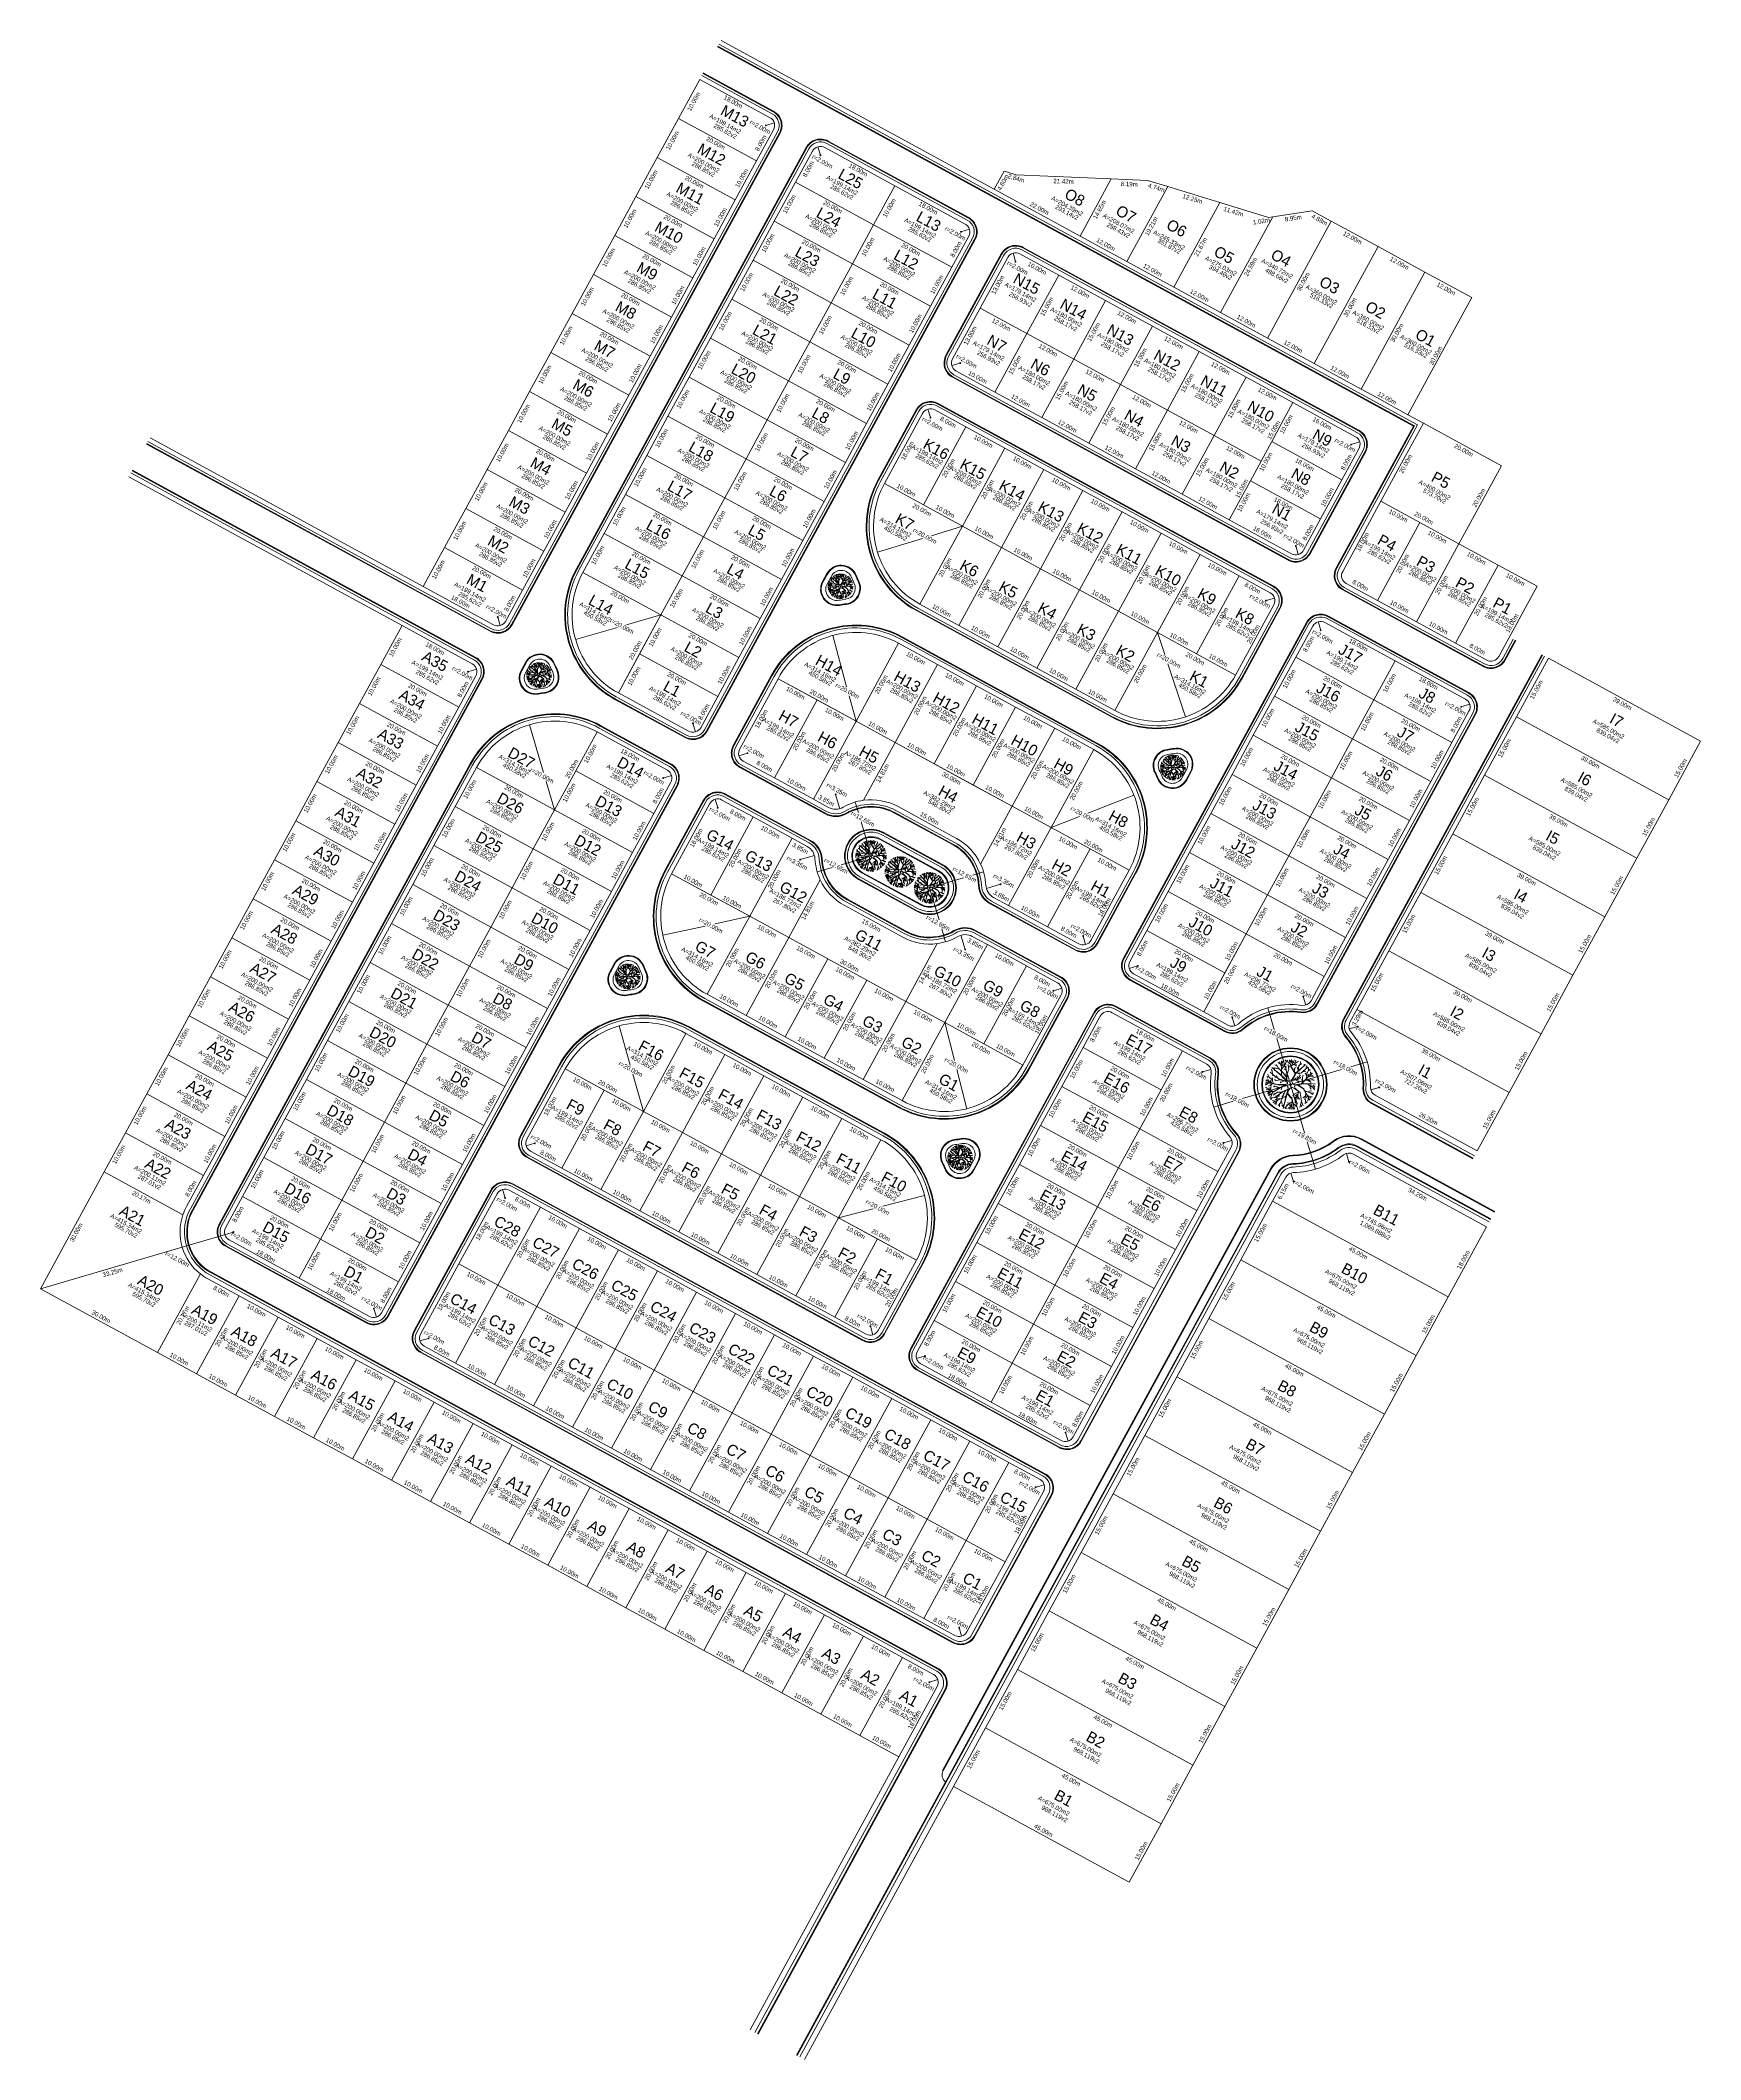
# Model space of a CAD drawing. Header units: metres. Extents: x 25 to 399, y 5 to 459.
import ezdxf
from ezdxf.enums import TextEntityAlignment as Align

# ---------------------------------------------------------------- set-up
doc = ezdxf.new("R2010")
doc.units = ezdxf.units.M
for name, color, linetype, lineweight in [('ACERAS', 7, 'Continuous', 0), ('JARDINERIA', 250, 'Continuous', 0), ('LOTES', 250, 'Continuous', 5), ('textos', 16, 'Continuous', 0)]:
    doc.layers.add(name, color=color, linetype=linetype, lineweight=lineweight)
doc.styles.get("Standard").update_dxf_attribs({"font": ''})
doc.styles.get('Standard').set_extended_font_data('Caviar Dreams')

# ---------------------------------------------------------------- blocks, each defined once
blk = doc.blocks.new('A$C64D44EF8')
at = {"layer": 'JARDINERIA', "color": 116, "lineweight": 0, "true_color": 0x136734}
for p, q in [((0.14, 0.787), (0.125, 0.812)), ((0.326, 0.678), (0.137, 0.849)), ((0.188, 0.823), (0.173, 0.843)), ((0.198, 0.794), (0.188, 0.823)), ((0.19, 0.819), (0.2, 0.851)), ((0.247, 0.875), (0.199, 0.903)), ((0.23, 0.826), (0.213, 0.835)), ((0.289, 0.814), (0.23, 0.826)), ((0.289, 0.814), (0.23, 0.826)), ((0.259, 0.849), (0.231, 0.911)), ((0.329, 0.771), (0.259, 0.849)), ((0.289, 0.814), (0.259, 0.849)), ((0.316, 0.911), (0.267, 0.945)), ((0.329, 0.767), (0.289, 0.814)), ((0.334, 0.862), (0.297, 0.959)), ((0.328, 0.878), (0.345, 0.976)), ((0.329, 0.771), (0.334, 0.862)), ((0.341, 0.953), (0.33, 0.973)), ((0.402, 0.892), (0.333, 0.811)), ((0.333, 0.811), (0.334, 0.862)), ((0.333, 0.809), (0.372, 0.856)), ((0.334, 0.916), (0.378, 0.968)), ((0.334, 0.864), (0.368, 0.91)), ((0.35, 0.885), (0.372, 0.89)), ((0.372, 0.856), (0.402, 0.892)), ((0.372, 0.856), (0.431, 0.87)), ((0.372, 0.856), (0.431, 0.87)), ((0.421, 0.788), (0.383, 0.82)), ((0.424, 0.974), (0.402, 0.981)), ((0.402, 0.892), (0.429, 0.954)), ((0.415, 0.818), (0.407, 0.846)), ((0.408, 0.905), (0.425, 0.91)), ((0.415, 0.819), (0.425, 0.842)), ((0.439, 0.724), (0.415, 0.818)), ((0.435, 0.72), (0.415, 0.818)), ((0.429, 0.954), (0.42, 0.994)), ((0.429, 0.954), (0.462, 0.99)), ((0.471, 0.943), (0.464, 0.964)), ((0.47, 0.832), (0.466, 0.902)), ((0.47, 0.839), (0.494, 0.876)), ((0.478, 0.799), (0.47, 0.832)), ((0.506, 0.912), (0.471, 0.943)), ((0.505, 0.915), (0.471, 0.943)), ((0.505, 0.921), (0.494, 0.997)), ((0.494, 0.997), (0.503, 0.919)), ((0.503, 0.919), (0.505, 0.915)), ((0.526, 0.867), (0.505, 0.921)), ((0.506, 0.912), (0.523, 0.863)), ((0.515, 0.964), (0.509, 0.989)), ((0.547, 0.933), (0.515, 0.964)), ((0.523, 0.863), (0.52, 0.856)), ((0.601, 0.717), (0.52, 0.856)), ((0.563, 0.929), (0.526, 0.867)), ((0.527, 0.86), (0.594, 0.989)), ((0.527, 0.855), (0.527, 0.86)), ((0.607, 0.721), (0.527, 0.855)), ((0.534, 0.874), (0.679, 0.964)), ((0.55, 0.905), (0.54, 0.997)), ((0.545, 0.949), (0.564, 0.975)), ((0.563, 0.929), (0.583, 0.94)), ((0.566, 0.894), (0.634, 0.896)), ((0.586, 0.757), (0.604, 0.842)), ((0.595, 0.8), (0.588, 0.816)), ((0.594, 0.895), (0.634, 0.865)), ((0.598, 0.914), (0.623, 0.982)), ((0.623, 0.723), (0.814, 0.893)), ((0.668, 0.802), (0.649, 0.838)), ((0.66, 0.765), (0.682, 0.866)), ((0.664, 0.768), (0.785, 0.867)), ((0.664, 0.768), (0.682, 0.866)), ((0.682, 0.866), (0.732, 0.911)), ((0.705, 0.887), (0.717, 0.951)), ((0.719, 0.899), (0.737, 0.901)), ((0.727, 0.726), (0.866, 0.84)), ((0.784, 0.866), (0.791, 0.896)), ((0.818, 0.801), (0.84, 0.867)), ((0.869, 0.77), (0.875, 0.819)), ((0.071, 0.547), (0, 0.503)), ((0.033, 0.523), (0.001, 0.529)), ((0.145, 0.373), (0.001, 0.464)), ((0.123, 0.546), (0.002, 0.549)), ((0.041, 0.587), (0.007, 0.583)), ((0.081, 0.413), (0.009, 0.406)), ((0.105, 0.546), (0.011, 0.606)), ((0.044, 0.548), (0.024, 0.561)), ((0.074, 0.668), (0.034, 0.676)), ((0.054, 0.672), (0.039, 0.654)), ((0.073, 0.567), (0.042, 0.627)), ((0.074, 0.668), (0.051, 0.719)), ((0.097, 0.494), (0.056, 0.481)), ((0.122, 0.619), (0.074, 0.668)), ((0.113, 0.393), (0.082, 0.453)), ((0.133, 0.522), (0.088, 0.52)), ((0.121, 0.546), (0.092, 0.595)), ((0.147, 0.534), (0.097, 0.494)), ((0.1, 0.418), (0.11, 0.467)), ((0.193, 0.673), (0.102, 0.762)), ((0.12, 0.512), (0.106, 0.48)), ((0.108, 0.569), (0.112, 0.591)), ((0.111, 0.63), (0.114, 0.648)), ((0.122, 0.619), (0.169, 0.525)), ((0.143, 0.579), (0.122, 0.619)), ((0.179, 0.518), (0.123, 0.546)), ((0.169, 0.525), (0.123, 0.546)), ((0.146, 0.719), (0.14, 0.787)), ((0.143, 0.578), (0.143, 0.644)), ((0.171, 0.524), (0.143, 0.578)), ((0.173, 0.693), (0.144, 0.694)), ((0.215, 0.466), (0.159, 0.463)), ((0.166, 0.371), (0.288, 0.441)), ((0.18, 0.52), (0.171, 0.524)), ((0.192, 0.465), (0.175, 0.485)), ((0.179, 0.518), (0.25, 0.504)), ((0.18, 0.52), (0.254, 0.509)), ((0.215, 0.465), (0.181, 0.464)), ((0.213, 0.59), (0.184, 0.608)), ((0.325, 0.692), (0.191, 0.8)), ((0.216, 0.656), (0.191, 0.654)), ((0.216, 0.655), (0.193, 0.673)), ((0.297, 0.601), (0.213, 0.59)), ((0.303, 0.598), (0.213, 0.59)), ((0.291, 0.442), (0.215, 0.466)), ((0.288, 0.441), (0.215, 0.465)), ((0.297, 0.601), (0.216, 0.655)), ((0.302, 0.603), (0.216, 0.655)), ((0.242, 0.639), (0.226, 0.686)), ((0.253, 0.452), (0.229, 0.447)), ((0.25, 0.504), (0.257, 0.501)), ((0.291, 0.442), (0.38, 0.493)), ((0.379, 0.575), (0.293, 0.537)), ((0.324, 0.553), (0.293, 0.537)), ((0.302, 0.603), (0.425, 0.569)), ((0.369, 0.578), (0.303, 0.598)), ((0.326, 0.554), (0.305, 0.558)), ((0.324, 0.553), (0.31, 0.557)), ((0.335, 0.463), (0.314, 0.396)), ((0.333, 0.462), (0.321, 0.419)), ((0.325, 0.692), (0.329, 0.767)), ((0.369, 0.578), (0.326, 0.554)), ((0.447, 0.407), (0.327, 0.356)), ((0.33, 0.686), (0.333, 0.809)), ((0.366, 0.733), (0.338, 0.751)), ((0.375, 0.715), (0.352, 0.765)), ((0.38, 0.493), (0.366, 0.494)), ((0.429, 0.639), (0.375, 0.715)), ((0.397, 0.688), (0.375, 0.715)), ((0.432, 0.558), (0.379, 0.575)), ((0.398, 0.708), (0.394, 0.719)), ((0.397, 0.688), (0.398, 0.703)), ((0.398, 0.687), (0.398, 0.708)), ((0.429, 0.649), (0.398, 0.687)), ((0.429, 0.639), (0.425, 0.592)), ((0.435, 0.72), (0.429, 0.649)), ((0.433, 0.587), (0.44, 0.717)), ((0.439, 0.724), (0.478, 0.799)), ((0.44, 0.717), (0.478, 0.799)), ((0.5, 0.5), (0.465, 0.5)), ((0.5, 0.5), (0.5, 0.534)), ((0.5, 0.5), (0.53, 0.5)), ((0.5, 0.5), (0.5, 0.461)), ((0.533, 0.566), (0.54, 0.579)), ((0.544, 0.518), (0.533, 0.566)), ((0.54, 0.579), (0.604, 0.59)), ((0.541, 0.582), (0.612, 0.713)), ((0.541, 0.582), (0.577, 0.587)), ((0.581, 0.493), (0.544, 0.518)), ((0.577, 0.587), (0.609, 0.619)), ((0.579, 0.588), (0.609, 0.619)), ((0.579, 0.588), (0.65, 0.598)), ((0.716, 0.506), (0.581, 0.493)), ((0.604, 0.59), (0.658, 0.562)), ((0.605, 0.59), (0.65, 0.598)), ((0.605, 0.59), (0.658, 0.562)), ((0.607, 0.721), (0.66, 0.765)), ((0.609, 0.619), (0.625, 0.628)), ((0.612, 0.713), (0.619, 0.72)), ((0.619, 0.72), (0.727, 0.726)), ((0.623, 0.723), (0.727, 0.726)), ((0.633, 0.596), (0.711, 0.682)), ((0.761, 0.402), (0.635, 0.486)), ((0.644, 0.57), (0.649, 0.559)), ((0.655, 0.62), (0.649, 0.655)), ((0.649, 0.559), (0.662, 0.527)), ((0.65, 0.598), (0.711, 0.628)), ((0.766, 0.403), (0.656, 0.489)), ((0.658, 0.562), (0.677, 0.559)), ((0.662, 0.722), (0.694, 0.698)), ((0.697, 0.621), (0.702, 0.634)), ((0.702, 0.634), (0.709, 0.643)), ((0.716, 0.506), (0.737, 0.525)), ((0.726, 0.506), (0.793, 0.572)), ((0.741, 0.578), (0.729, 0.599)), ((0.737, 0.525), (0.746, 0.636)), ((0.741, 0.529), (0.746, 0.636)), ((0.741, 0.529), (0.822, 0.603)), ((0.746, 0.636), (0.764, 0.681)), ((0.751, 0.746), (0.816, 0.748)), ((0.766, 0.758), (0.77, 0.775)), ((0.793, 0.572), (0.854, 0.573)), ((0.796, 0.575), (0.862, 0.639)), ((0.796, 0.575), (0.901, 0.573)), ((0.832, 0.663), (0.804, 0.717)), ((0.832, 0.663), (0.804, 0.717)), ((0.822, 0.603), (0.832, 0.663)), ((0.839, 0.709), (0.824, 0.604)), ((0.824, 0.604), (0.862, 0.639)), ((0.832, 0.663), (0.839, 0.709)), ((0.846, 0.722), (0.838, 0.739)), ((0.839, 0.709), (0.869, 0.77)), ((0.841, 0.505), (0.888, 0.466)), ((0.845, 0.505), (0.868, 0.485)), ((0.854, 0.573), (0.903, 0.536)), ((0.855, 0.573), (0.903, 0.536)), ((0.855, 0.573), (0.901, 0.573)), ((0.869, 0.665), (0.857, 0.685)), ((0.862, 0.639), (0.959, 0.674)), ((0.863, 0.639), (0.875, 0.696)), ((0.868, 0.485), (0.912, 0.481)), ((0.869, 0.77), (0.905, 0.79)), ((0.87, 0.483), (0.912, 0.481)), ((0.87, 0.483), (0.923, 0.436)), ((0.878, 0.645), (0.941, 0.721)), ((0.887, 0.78), (0.907, 0.767)), ((0.888, 0.466), (0.901, 0.407)), ((0.888, 0.466), (0.901, 0.407)), ((0.888, 0.466), (0.923, 0.436)), ((0.898, 0.422), (0.893, 0.411)), ((0.901, 0.573), (0.966, 0.592)), ((0.901, 0.407), (0.911, 0.391)), ((0.902, 0.674), (0.913, 0.741)), ((0.903, 0.536), (0.92, 0.53)), ((0.908, 0.509), (1, 0.487)), ((0.91, 0.448), (0.99, 0.45)), ((0.911, 0.656), (0.968, 0.642)), ((0.912, 0.481), (0.929, 0.475)), ((0.923, 0.436), (0.986, 0.409)), ((0.926, 0.703), (0.948, 0.708)), ((0.929, 0.581), (0.981, 0.564)), ((0.945, 0.449), (0.966, 0.474)), ((0.95, 0.425), (0.979, 0.378)), ((0.968, 0.449), (0.987, 0.434)), ((0.971, 0.416), (0.984, 0.42)), ((0.161, 0.372), (0.015, 0.376)), ((0.111, 0.374), (0.032, 0.324)), ((0.073, 0.35), (0.041, 0.355)), ((0.116, 0.326), (0.052, 0.283)), ((0.052, 0.283), (0.118, 0.325)), ((0.072, 0.316), (0.053, 0.3)), ((0.084, 0.375), (0.064, 0.388)), ((0.087, 0.359), (0.072, 0.316)), ((0.119, 0.243), (0.072, 0.257)), ((0.084, 0.375), (0.155, 0.369)), ((0.119, 0.243), (0.087, 0.218)), ((0.111, 0.286), (0.094, 0.27)), ((0.103, 0.23), (0.107, 0.207)), ((0.123, 0.331), (0.111, 0.286)), ((0.121, 0.329), (0.111, 0.286)), ((0.155, 0.369), (0.116, 0.326)), ((0.118, 0.325), (0.121, 0.329)), ((0.187, 0.246), (0.119, 0.243)), ((0.123, 0.331), (0.159, 0.368)), ((0.194, 0.175), (0.128, 0.191)), ((0.231, 0.185), (0.135, 0.158)), ((0.158, 0.164), (0.145, 0.146)), ((0.21, 0.334), (0.15, 0.299)), ((0.159, 0.368), (0.167, 0.368)), ((0.172, 0.245), (0.16, 0.259)), ((0.161, 0.372), (0.166, 0.371)), ((0.205, 0.33), (0.161, 0.336)), ((0.243, 0.198), (0.172, 0.122)), ((0.242, 0.197), (0.185, 0.208)), ((0.232, 0.235), (0.187, 0.246)), ((0.187, 0.246), (0.289, 0.219)), ((0.232, 0.235), (0.194, 0.282)), ((0.232, 0.235), (0.194, 0.282)), ((0.207, 0.16), (0.197, 0.102)), ((0.216, 0.202), (0.202, 0.22)), ((0.237, 0.355), (0.21, 0.334)), ((0.246, 0.289), (0.222, 0.289)), ((0.247, 0.29), (0.226, 0.27)), ((0.291, 0.22), (0.232, 0.235)), ((0.327, 0.356), (0.237, 0.355)), ((0.321, 0.352), (0.237, 0.355)), ((0.327, 0.233), (0.243, 0.198)), ((0.289, 0.219), (0.243, 0.198)), ((0.288, 0.136), (0.244, 0.084)), ((0.321, 0.352), (0.247, 0.29)), ((0.327, 0.35), (0.247, 0.29)), ((0.271, 0.308), (0.26, 0.261)), ((0.269, 0.113), (0.264, 0.059)), ((0.327, 0.233), (0.288, 0.136)), ((0.306, 0.178), (0.288, 0.136)), ((0.403, 0.271), (0.291, 0.22)), ((0.33, 0.234), (0.306, 0.178)), ((0.306, 0.178), (0.321, 0.119)), ((0.306, 0.178), (0.321, 0.119)), ((0.344, 0.086), (0.312, 0.082)), ((0.321, 0.119), (0.32, 0.101)), ((0.358, 0.298), (0.323, 0.256)), ((0.327, 0.35), (0.393, 0.376)), ((0.401, 0.263), (0.33, 0.234)), ((0.341, 0.084), (0.33, 0.061)), ((0.345, 0.283), (0.341, 0.249)), ((0.412, 0.271), (0.341, 0.026)), ((0.363, 0.105), (0.341, 0.084)), ((0.354, 0.322), (0.346, 0.314)), ((0.393, 0.054), (0.349, 0.031)), ((0.373, 0.332), (0.354, 0.322)), ((0.403, 0.38), (0.358, 0.298)), ((0.372, 0.33), (0.358, 0.325)), ((0.372, 0.33), (0.358, 0.298)), ((0.401, 0.263), (0.361, 0.096)), ((0.393, 0.376), (0.373, 0.332)), ((0.393, 0.054), (0.388, 0.013)), ((0.39, 0.033), (0.409, 0.019)), ((0.44, 0.103), (0.393, 0.054)), ((0.403, 0.38), (0.446, 0.397)), ((0.429, 0.092), (0.411, 0.094)), ((0.48, 0.127), (0.42, 0.134)), ((0.48, 0.126), (0.42, 0.134)), ((0.432, 0.318), (0.522, 0.205)), ((0.495, 0.057), (0.436, 0.023)), ((0.438, 0.332), (0.525, 0.206)), ((0.44, 0.103), (0.533, 0.156)), ((0.48, 0.126), (0.44, 0.103)), ((0.513, 0.09), (0.464, 0.004)), ((0.513, 0.106), (0.465, 0.074)), ((0.491, 0.091), (0.468, 0.095)), ((0.476, 0.024), (0.479, 0.002)), ((0.532, 0.157), (0.48, 0.127)), ((0.488, 0.26), (0.527, 0.238)), ((0.532, 0.155), (0.513, 0.107)), ((0.513, 0.107), (0.515, 0)), ((0.514, 0.055), (0.551, 0.002)), ((0.522, 0.205), (0.532, 0.157)), ((0.525, 0.206), (0.564, 0.004)), ((0.533, 0.156), (0.554, 0.057)), ((0.571, 0.3), (0.542, 0.262)), ((0.543, 0.115), (0.614, 0.052)), ((0.624, 0.252), (0.564, 0.22)), ((0.571, 0.3), (0.666, 0.348)), ((0.612, 0.321), (0.571, 0.3)), ((0.592, 0.198), (0.584, 0.132)), ((0.644, 0.284), (0.592, 0.2)), ((0.592, 0.2), (0.627, 0.099)), ((0.645, 0.3), (0.595, 0.27)), ((0.595, 0.069), (0.6, 0.047)), ((0.622, 0.286), (0.6, 0.29)), ((0.604, 0.22), (0.607, 0.197)), ((0.666, 0.35), (0.612, 0.321)), ((0.645, 0.301), (0.642, 0.198)), ((0.644, 0.249), (0.675, 0.199)), ((0.666, 0.348), (0.645, 0.301)), ((0.711, 0.157), (0.674, 0.031)), ((0.688, 0.33), (0.712, 0.153)), ((0.69, 0.332), (0.712, 0.153)), ((0.692, 0.09), (0.712, 0.05)), ((0.712, 0.153), (0.745, 0.064)), ((0.792, 0.265), (0.747, 0.224)), ((0.792, 0.264), (0.747, 0.224)), ((0.761, 0.402), (0.803, 0.325)), ((0.766, 0.403), (0.786, 0.363)), ((0.785, 0.204), (0.772, 0.192)), ((0.791, 0.151), (0.78, 0.103)), ((0.784, 0.219), (0.804, 0.323)), ((0.792, 0.264), (0.784, 0.219)), ((0.784, 0.219), (0.791, 0.151)), ((0.786, 0.363), (0.843, 0.342)), ((0.787, 0.359), (0.828, 0.278)), ((0.787, 0.359), (0.887, 0.327)), ((0.791, 0.151), (0.818, 0.121)), ((0.803, 0.325), (0.792, 0.265)), ((0.804, 0.323), (0.828, 0.278)), ((0.805, 0.136), (0.828, 0.141)), ((0.826, 0.25), (0.808, 0.235)), ((0.829, 0.277), (0.822, 0.22)), ((0.828, 0.278), (0.908, 0.212)), ((0.841, 0.267), (0.875, 0.173)), ((0.854, 0.231), (0.842, 0.164)), ((0.843, 0.342), (0.901, 0.361)), ((0.844, 0.342), (0.901, 0.361)), ((0.844, 0.342), (0.887, 0.327)), ((0.867, 0.196), (0.886, 0.184)), ((0.868, 0.245), (0.927, 0.239)), ((0.887, 0.327), (0.942, 0.287)), ((0.901, 0.361), (0.92, 0.361)), ((0.91, 0.31), (0.965, 0.309))]:
    blk.add_line(p, q, dxfattribs=at)
for points in [[(0.167, 0.368), (0.239, 0.409), (0.293, 0.44), (0.332, 0.462), (0.333, 0.462)], [(0.254, 0.509), (0.311, 0.505), (0.356, 0.503), (0.389, 0.504), (0.412, 0.506), (0.428, 0.51), (0.436, 0.516), (0.44, 0.523), (0.441, 0.53), (0.44, 0.539), (0.437, 0.548), (0.432, 0.558)], [(0.366, 0.494), (0.332, 0.498), (0.257, 0.501)], [(0.326, 0.678), (0.36, 0.639)], [(0.33, 0.686), (0.381, 0.634), (0.425, 0.592)], [(0.335, 0.463), (0.359, 0.476), (0.376, 0.485), (0.385, 0.489), (0.39, 0.491), (0.393, 0.49), (0.396, 0.489), (0.399, 0.489), (0.403, 0.488), (0.406, 0.486), (0.41, 0.485), (0.414, 0.484), (0.418, 0.482), (0.422, 0.48), (0.425, 0.479), (0.429, 0.477), (0.432, 0.475), (0.435, 0.472), (0.437, 0.47), (0.44, 0.467), (0.442, 0.464), (0.444, 0.46), (0.446, 0.456), (0.447, 0.452), (0.448, 0.447), (0.449, 0.441), (0.45, 0.434), (0.45, 0.426), (0.449, 0.417), (0.447, 0.407)], [(0.425, 0.569), (0.424, 0.571), (0.413, 0.585), (0.399, 0.601), (0.381, 0.619), (0.36, 0.639)], [(0.433, 0.587), (0.458, 0.57), (0.485, 0.564), (0.51, 0.575), (0.536, 0.604), (0.565, 0.651), (0.601, 0.717)], [(0.438, 0.332), (0.442, 0.341), (0.467, 0.392), (0.49, 0.424), (0.514, 0.438), (0.543, 0.435), (0.579, 0.416), (0.626, 0.38), (0.688, 0.33)], [(0.69, 0.332), (0.633, 0.383), (0.595, 0.422), (0.579, 0.45), (0.586, 0.47), (0.62, 0.484), (0.635, 0.486)], [(0.656, 0.489), (0.683, 0.493), (0.778, 0.501), (0.841, 0.505)], [(0.908, 0.509), (0.777, 0.506), (0.726, 0.506)], [(0.845, 0.505), (0.908, 0.509)], [(0.403, 0.271), (0.428, 0.34), (0.446, 0.397)], [(0.412, 0.271), (0.432, 0.318)]]:
    blk.add_lwpolyline(points, dxfattribs=at)

msp = doc.modelspace()

# ---------------------------------------------------------------- linework, layer by layer
at = {"layer": 'ACERAS'}
for p, q in [((332.79, 374.97), (336.3, 373.05)), ((106.47, 327.5), (45, 361)), ((218.27, 72.94), (184.77, 11.48)), ((228.23, 69.79), (228.09, 69.86)), ((230.56, 66.24), (197.06, 4.78))]:
    msp.add_line(p, q, dxfattribs=at)
for points in [[(239.72, 425.7), (178.26, 459.2)], [(111.25, 336.28), (49.79, 369.78)]]:
    msp.add_lwpolyline(points, dxfattribs=at)
for points in [[(357.08, 324.15), (354.69, 319.76, -0.414214), (349.73, 318.3), (318.13, 335.53, -0.414214), (316.67, 340.48), (329.11, 363.31), (334.06, 372.4), (177.47, 457.76)], [(356.95, 324.22), (354.55, 319.83, -0.414214), (349.81, 318.43), (318.2, 335.66, -0.414214), (316.8, 340.41), (329.24, 363.24), (334.27, 372.46), (177.54, 457.89)], [(356.51, 324.46), (354.12, 320.07, -0.414214), (350.05, 318.87), (318.44, 336.1, -0.414214), (317.24, 340.17), (329.68, 363), (334.95, 372.66), (177.78, 458.33)], [(174.26, 451.87), (190.07, 443.26, -0.414214), (191.52, 438.31), (131.22, 327.67, -0.414214), (126.27, 326.22), (49, 368.33)], [(174.19, 451.74), (189.99, 443.13, -0.414214), (191.39, 438.38), (131.09, 327.75, -0.414214), (126.34, 326.35), (49.07, 368.47)], [(173.95, 451.3), (189.76, 442.69, -0.414214), (190.95, 438.62), (130.65, 327.99, -0.414214), (126.58, 326.79), (49.31, 368.91)], [(185.86, 10.88), (227.98, 88.15, 0.414148), (226.78, 92.22), (62.43, 181.86, -0.363873), (58.43, 195.42), (123.95, 315.69, 0.414214), (122.75, 319.76), (45.48, 361.88)], [(186.43, 10.57), (228.55, 87.84, 0.414148), (227.15, 92.58), (62.69, 182.28, -0.362712), (58.88, 195.2), (124.39, 315.45, 0.414214), (122.99, 320.2), (45.72, 362.32)], [(186.57, 10.5), (228.68, 87.76, 0.414148), (227.23, 92.72), (62.76, 182.41, -0.362347), (59.02, 195.13), (124.52, 315.38, 0.414214), (123.06, 320.33), (45.79, 362.45)], [(362.96, 320.94), (318.31, 239.03, 0.31211), (318.75, 234.9, -0.193779), (322.69, 223.34, 0.289261), (324.59, 219.94), (347.42, 207.49)], [(363.09, 320.87), (318.45, 238.96, 0.31211), (318.87, 235, -0.193779), (322.84, 223.33, 0.289261), (324.66, 220.07), (347.49, 207.62)], [(363.53, 320.63), (318.88, 238.72, 0.31211), (319.25, 235.33, -0.191621), (323.35, 223.44, 0.287008), (324.91, 220.67), (347.8, 208.19)], [(214.04, 279.34), (227.21, 272.16, -1), (223.19, 264.79), (210.02, 271.97, -1), (214.04, 279.34)], [(195.26, 5.76), (303.5, 204.33, -0.266061), (306.93, 206.44, 0.155129), (317.1, 210.03, -0.294675), (321.48, 210.36), (351.46, 194.01)], [(195.39, 5.69), (303.63, 204.26, -0.266061), (306.93, 206.29, 0.155129), (317.19, 209.91, -0.294675), (321.41, 210.22), (351.39, 193.88)], [(195.96, 5.38), (304.2, 203.95, -0.266061), (306.95, 205.64, 0.155129), (317.58, 209.39, -0.294675), (321.09, 209.65), (351.08, 193.31)], [(228.77, 67.24, -0.37077), (228.23, 69.79), (302.01, 205.14, -0.266061), (306.87, 208.14, 0.155129), (316.07, 211.39, -0.294675), (322.29, 211.85), (352.27, 195.5)], [(228.09, 69.86), (301.87, 205.22, -0.266061), (306.87, 208.29, 0.155129), (315.98, 211.51, -0.294675), (322.36, 211.98), (352.35, 195.64)]]:
    msp.add_lwpolyline(points, format="xyb", dxfattribs=at)
for points in [[(145.72, 340.27), (197.41, 435.1, -0.414214), (202.36, 436.56), (233.97, 419.33, -0.414214), (235.43, 414.38), (175.12, 303.74, -0.414214), (170.17, 302.29), (154.36, 310.9, -0.414214)], [(145.85, 340.2), (197.54, 435.03, -0.414214), (202.29, 436.43), (233.9, 419.2, -0.414214), (235.29, 414.45), (174.99, 303.82, -0.414214), (170.24, 302.42), (154.44, 311.03, -0.414214)], [(146.29, 339.96), (197.98, 434.79, -0.414214), (202.05, 435.99), (233.66, 418.76, -0.414214), (234.85, 414.69), (174.55, 304.06, -0.414214), (170.48, 302.86), (154.68, 311.47, -0.414214)], [(246.26, 412.63), (321.77, 371.47, -0.414214), (323.23, 366.51), (310.78, 343.69, -0.414214), (305.83, 342.23), (230.32, 383.39, -0.414214), (228.86, 388.34), (241.31, 411.17, -0.414214)], [(246.19, 412.5), (321.7, 371.33, -0.414214), (323.1, 366.59), (310.65, 343.76, -0.414214), (305.9, 342.36), (230.39, 383.52, -0.414214), (229, 388.27), (241.44, 411.1, -0.414214)], [(245.95, 412.06), (321.46, 370.9, -0.414214), (322.66, 366.83), (310.21, 344, -0.414214), (306.14, 342.8), (230.63, 383.96, -0.414214), (229.44, 388.03), (241.88, 410.86, -0.414214)], [(227.12, 377.51), (302.63, 336.35, -0.414214), (304.08, 331.39), (295.47, 315.59, -0.414214), (266.1, 306.94), (222.2, 330.87, -0.414214), (213.55, 360.24), (222.16, 376.05, -0.414214)], [(227.04, 377.37), (302.55, 336.21, -0.414214), (303.95, 331.47), (295.34, 315.66, -0.414214), (266.17, 307.07), (222.27, 331, -0.414214), (213.68, 360.17), (222.3, 375.98, -0.414214)], [(226.8, 376.94), (302.31, 335.77, -0.414214), (303.51, 331.7), (294.9, 315.9, -0.414214), (266.41, 307.51), (222.51, 331.44, -0.414214), (214.12, 359.93), (222.73, 375.74, -0.414214)], [(182.46, 295.59), (201.65, 285.13, 0.261142), (206.54, 285.19, -0.260973), (217.29, 285.32), (230.46, 278.14, -0.261311), (236.18, 269.02, 0.261142), (238.79, 264.88), (257.97, 254.43, 0.414214), (262.92, 255.88), (271.54, 271.69, 0.414214), (262.89, 301.06), (218.99, 324.99, 0.414214), (189.62, 316.34), (181, 300.54, 0.414214)], [(182.53, 295.72), (201.72, 285.26, 0.261142), (206.46, 285.32, -0.260973), (217.36, 285.45), (230.53, 278.27, -0.261311), (236.33, 269.03, 0.261142), (238.86, 265.02), (258.04, 254.56, 0.414214), (262.79, 255.95), (271.41, 271.76, 0.414214), (262.82, 300.93), (218.92, 324.86, 0.414214), (189.75, 316.27), (181.14, 300.47, 0.414214)], [(268.81, 252.68), (309.97, 328.19, -0.414214), (314.92, 329.64), (346.53, 312.41, -0.414214), (347.99, 307.46), (312.45, 242.28, -0.313814), (308.72, 240.41, 0.21805), (295.66, 236.59, -0.312963), (291.52, 236.14), (270.26, 247.72, -0.414214)], [(268.94, 252.6), (310.1, 328.11, -0.414214), (314.85, 329.51), (346.46, 312.28, -0.414214), (347.85, 307.53), (312.32, 242.35, -0.313814), (308.74, 240.56, 0.21805), (295.56, 236.7, -0.312963), (291.59, 236.27), (270.34, 247.86, -0.414214)], [(269.38, 252.37), (310.54, 327.88, -0.414214), (314.61, 329.07), (346.22, 311.84, -0.414214), (347.41, 307.77), (311.88, 242.59, -0.313814), (308.81, 241.05, 0.21805), (295.23, 237.08, -0.312963), (291.83, 236.71), (270.58, 248.3, -0.414214)], [(182.77, 296.16), (201.96, 285.7, 0.261142), (206.21, 285.75, -0.260973), (217.6, 285.89), (230.77, 278.71, -0.261311), (236.83, 269.06, 0.261142), (239.1, 265.45), (258.28, 255, 0.414214), (262.35, 256.19), (270.97, 272, 0.414214), (262.58, 300.49), (218.68, 324.42, 0.414214), (190.19, 316.03), (181.57, 300.23, 0.414214)], [(151.16, 305.02), (166.96, 296.4, -0.414214), (168.42, 291.45), (103.33, 172.04, -0.414214), (98.38, 170.58), (66.77, 187.81, -0.414214), (65.31, 192.76), (121.79, 296.37, -0.414214)], [(151.09, 304.89), (166.89, 296.27, -0.414214), (168.29, 291.52), (103.2, 172.11, -0.414214), (98.45, 170.71), (66.84, 187.94, -0.414214), (65.44, 192.69), (121.92, 296.3, -0.414214)], [(150.85, 304.45), (166.65, 295.83, -0.414214), (167.85, 291.76), (102.76, 172.35, -0.414214), (98.69, 171.15), (67.08, 188.38, -0.414214), (65.88, 192.45), (122.36, 296.06, -0.414214)], [(179.21, 289.62), (198.4, 279.16, -0.261142), (201, 275.02, 0.260973), (206.71, 265.92), (219.88, 258.74, 0.261311), (230.65, 258.86, -0.261142), (235.53, 258.92), (254.72, 248.46, -0.414214), (256.18, 243.51), (247.56, 227.71, -0.414214), (218.19, 219.06), (174.29, 242.99, -0.414214), (165.64, 272.36), (174.26, 288.16, -0.414214)], [(179.14, 289.49), (198.33, 279.03, -0.261142), (200.85, 275.02, 0.260973), (206.64, 265.79), (219.81, 258.61, 0.261311), (230.72, 258.73, -0.261142), (235.46, 258.79), (254.65, 248.33, -0.414214), (256.05, 243.58), (247.43, 227.78, -0.414214), (218.26, 219.19), (174.36, 243.12, -0.414214), (165.78, 272.29), (174.39, 288.09, -0.414214)], [(178.9, 289.05), (198.09, 278.59, -0.261142), (200.35, 274.99, 0.260973), (206.4, 265.35), (219.57, 258.17, 0.261311), (230.97, 258.3, -0.261142), (235.22, 258.35), (254.41, 247.89, -0.414214), (255.61, 243.82), (246.99, 228.02, -0.414214), (218.5, 219.63), (174.6, 243.56, -0.414214), (166.21, 272.05), (174.83, 287.85, -0.414214)], [(214.9, 280.92), (228.07, 273.74, -1), (222.33, 263.21), (209.16, 270.39, -1)], [(214.83, 280.79), (228, 273.61, -1), (222.4, 263.34), (209.23, 270.52, -1)], [(214.59, 280.35), (227.76, 273.17, -1), (222.64, 263.78), (209.47, 270.96, -1)], [(214.11, 279.47), (227.28, 272.29, -1), (223.12, 264.66), (209.95, 271.83, -1)], [(220.95, 164.87), (262.11, 240.38, -0.414214), (267.06, 241.84), (288.31, 230.26, -0.312963), (290.18, 226.54, 0.22362), (294.27, 213.22, -0.319658), (294.78, 209.02), (259.31, 143.96, -0.414214), (254.36, 142.5), (222.4, 159.92, -0.414214)], [(221.08, 164.8), (262.24, 240.31, -0.414214), (266.99, 241.71), (288.24, 230.12, -0.312963), (290.03, 226.56, 0.22362), (294.16, 213.12, -0.319658), (294.65, 209.09), (259.18, 144.03, -0.414214), (254.43, 142.63), (222.47, 160.05, -0.414214)], [(221.52, 164.56), (262.68, 240.07, -0.414214), (266.75, 241.27), (288, 229.69, -0.312963), (289.53, 226.63, 0.221534), (293.7, 212.89, -0.31747), (294.1, 209.45), (258.61, 144.34, -0.414214), (254.54, 143.14), (222.71, 160.49, -0.414214)], [(134.6, 207.78), (210.11, 166.62, 0.414214), (215.06, 168.08), (223.68, 183.88, 0.414214), (215.03, 213.26), (171.13, 237.19, 0.414214), (141.76, 228.54), (133.14, 212.73, 0.414214)], [(134.67, 207.91), (210.18, 166.75, 0.414214), (214.93, 168.15), (223.55, 183.96, 0.414214), (214.96, 213.12), (171.06, 237.05, 0.414214), (141.89, 228.47), (133.27, 212.66, 0.414214)], [(134.91, 208.35), (210.42, 167.19, 0.414214), (214.49, 168.39), (223.11, 184.2, 0.414214), (214.72, 212.69), (170.82, 236.62, 0.414214), (142.33, 228.23), (133.71, 212.42, 0.414214)], [(131.39, 201.9), (251.16, 136.62, -0.414214), (252.61, 131.67), (235.38, 100.06, -0.414214), (230.43, 98.6), (110.67, 163.88, -0.414214), (109.21, 168.83), (126.44, 200.44, -0.414214)], [(131.32, 201.77), (251.08, 136.49, -0.414214), (252.48, 131.74), (235.25, 100.13, -0.414214), (230.5, 98.73), (110.74, 164.01, -0.414214), (109.34, 168.76), (126.57, 200.37, -0.414214)], [(131.08, 201.33), (250.71, 136.12, -0.414214), (251.91, 132.05), (234.68, 100.44, -0.414214), (230.61, 99.24), (110.98, 164.45, -0.414214), (109.78, 168.52), (127.01, 200.13, -0.414214)]]:
    msp.add_lwpolyline(points, format="xyb", close=True, dxfattribs=at)
for radius in [8.25, 8.1, 7.45, 6.45, 6.3]:
    msp.add_circle((306.36, 224.23), radius, dxfattribs=at)
at = {"layer": 'JARDINERIA', "elevation": -1110.01}
for points in [[(204.93, 332.06, -0.011388), (206.43, 332.28, 0.511453), (209.26, 337.48, -0.011388), (208.64, 338.86, 0.62751), (202.07, 339.19), (201.1, 337.4, 0.62751)], [(204.9, 332.2, -0.011388), (206.41, 332.43, 0.511453), (209.13, 337.41, -0.011388), (208.5, 338.8, 0.62751), (202.2, 339.11), (201.23, 337.33, 0.62751)], [(204.73, 333.19, -0.011388), (206.28, 333.42, 0.511453), (208.22, 336.98, -0.011388), (207.58, 338.41, 0.62751), (203.08, 338.64), (202.11, 336.85, 0.62751)], [(140.8, 318.89, 0.011388), (141.43, 317.51, -0.511453), (138.6, 312.31, 0.011388), (137.09, 312.09, -0.62751), (133.27, 317.43), (134.24, 319.22, -0.62751)], [(140.67, 318.83, 0.011388), (141.29, 317.44, -0.511453), (138.58, 312.46, 0.011388), (137.07, 312.23, -0.62751), (133.4, 317.36), (134.37, 319.14, -0.62751)], [(139.75, 318.44, 0.011388), (140.39, 317.01, -0.511453), (138.45, 313.45, 0.011388), (136.9, 313.22, -0.62751), (134.27, 316.88), (135.25, 318.66, -0.62751)], [(276.45, 293.07, 0.011388), (275.83, 294.45, -0.511453), (278.66, 299.65, 0.011388), (280.16, 299.87, -0.62751), (283.99, 294.53), (283.02, 292.75, -0.62751)], [(276.59, 293.13, 0.011388), (275.96, 294.52, -0.511453), (278.68, 299.5, 0.011388), (280.19, 299.73, -0.62751), (283.86, 294.6), (282.89, 292.82, -0.62751)], [(277.51, 293.52, 0.011388), (276.86, 294.95, -0.511453), (278.8, 298.51, 0.011388), (280.36, 298.74, -0.62751), (282.98, 295.08), (282.01, 293.3, -0.62751)], [(160.77, 251.06, 0.011388), (161.4, 249.68, -0.511453), (158.57, 244.48, 0.011388), (157.06, 244.25, -0.62751), (153.24, 249.6), (154.21, 251.38, -0.62751)], [(160.64, 251, 0.011388), (161.26, 249.61, -0.511453), (158.55, 244.63, 0.011388), (157.04, 244.4, -0.62751), (153.37, 249.53), (154.34, 251.31, -0.62751)], [(159.72, 250.61, 0.011388), (160.36, 249.18, -0.511453), (158.42, 245.62, 0.011388), (156.87, 245.39, -0.62751), (154.25, 249.05), (155.22, 250.83, -0.62751)], [(232.3, 212.07, -0.011388), (230.8, 211.85, 0.511453), (227.97, 206.65, -0.011388), (228.59, 205.26, 0.62751), (235.16, 204.94), (236.13, 206.73, 0.62751)], [(232.33, 211.92, -0.011388), (230.82, 211.7, 0.511453), (228.1, 206.71, -0.011388), (228.73, 205.32, 0.62751), (235.02, 205.01), (236, 206.8, 0.62751)], [(232.5, 210.94, -0.011388), (230.94, 210.71, 0.511453), (229, 207.15, -0.011388), (229.65, 205.71, 0.62751), (234.15, 205.49), (235.12, 207.28, 0.62751)]]:
    msp.add_lwpolyline(points, format="xyb", close=True, dxfattribs=at)
at = {"layer": 'LOTES'}
for points in [[(190.08, 439.1, 0.414214), (189.28, 441.81), (173.47, 450.42), (168.69, 441.64), (186.25, 432.07)], [(217.37, 426.49), (201.57, 435.11, 0.414214), (198.86, 434.31), (195.03, 427.29), (212.59, 417.71)], [(233.98, 415.17, 0.414214), (233.18, 417.88), (217.37, 426.49), (212.59, 417.71), (230.15, 408.14)], [(254.25, 406.39), (245.47, 411.18, 0.414214), (242.76, 410.38), (236.54, 398.96), (247.07, 393.22)], [(247.07, 393.22), (236.54, 398.96), (230.31, 387.55, 0.414214), (231.11, 384.84), (239.89, 380.05)], [(321.78, 367.3, 0.414214), (320.98, 370.02), (306.93, 377.68), (302.15, 368.9), (317.95, 360.28)], [(233.35, 372.23), (226.33, 376.06, 0.414214), (223.61, 375.26), (215, 359.45), (223.78, 354.67)], [(232.56, 349.88), (215, 359.45, 0.414214), (222.99, 332.32)], [(313.16, 351.5), (297.36, 360.11), (292.57, 351.33), (306.62, 343.68, 0.414214), (309.34, 344.48)], [(335.51, 350.71), (326.73, 355.49), (318.12, 339.69, 0.414214), (318.91, 336.98), (325.94, 333.15)], [(133.6, 335.49), (116.04, 345.06), (111.25, 336.28), (127.06, 327.67, 0.414214), (129.77, 328.46)], [(361.85, 336.35), (353.07, 341.14), (343.5, 323.58), (350.52, 319.75, 0.414214), (353.24, 320.54)], [(164.73, 329.91), (147.17, 339.48, 0.414214), (155.15, 312.35)], [(302.64, 332.18, 0.414214), (301.84, 334.9), (294.81, 338.73), (285.24, 321.16), (294.02, 316.38)], [(123.07, 316.17, 0.414214), (122.27, 318.89), (106.47, 327.5), (101.68, 318.72), (119.24, 309.15)], [(329.93, 319.58), (314.13, 328.2, 0.414214), (311.42, 327.4), (307.59, 320.37), (325.15, 310.8)], [(218.2, 323.54), (218.2, 323.54, 0.414214), (191.07, 315.55), (191.07, 315.55), (208.63, 305.98)], [(294.02, 316.38), (276.46, 325.95), (266.89, 308.39, 0.414214)], [(177.5, 311.56), (159.94, 321.13), (155.15, 312.35), (170.96, 303.74, 0.414214), (173.67, 304.53)], [(346.54, 308.25, 0.414214), (345.74, 310.97), (329.93, 319.58), (325.15, 310.8), (342.71, 301.23)], [(199.85, 310.77), (191.07, 315.55), (182.45, 299.75, 0.414214), (183.25, 297.03), (190.28, 293.21)], [(150.37, 303.57, 0.414214), (123.24, 295.58), (140.8, 286.01), (145.58, 294.79)], [(217.41, 301.19), (208.63, 305.98), (199.06, 288.42), (202.44, 286.58, 0.261142), (205.71, 286.61, -0.097081), (210.32, 288.19)], [(166.97, 292.24, 0.414214), (166.17, 294.95), (150.37, 303.57), (145.58, 294.79), (163.14, 285.22)], [(243.75, 286.84), (217.41, 301.19), (210.32, 288.19, -0.159843), (218.08, 286.76), (231.25, 279.59, -0.160167), (236.66, 273.83)], [(262.1, 299.61), (262.1, 299.61), (252.53, 282.05), (270.09, 272.48), (270.09, 272.48, 0.414214)], [(175.92, 266.86), (167.14, 271.65), (175.75, 287.46, -0.414214), (178.46, 288.25), (185.49, 284.43)], [(252.53, 282.05), (243.75, 286.84), (236.66, 273.83, -0.097081), (237.83, 269.11, 0.261142), (239.58, 266.33), (242.96, 264.49)], [(193.48, 257.29), (184.7, 262.08), (194.27, 279.64), (197.65, 277.8, -0.261142), (199.39, 275.02, 0.097081), (200.57, 270.3)], [(270.09, 272.48), (261.31, 277.26), (251.74, 259.7), (258.76, 255.87, 0.414214), (261.47, 256.67)], [(175.12, 244.52), (175.12, 244.52, -0.414214), (167.14, 271.65), (167.14, 271.65), (184.7, 262.08)], [(219.82, 242.93), (193.48, 257.29), (200.57, 270.3, 0.159843), (205.97, 264.55), (219.14, 257.37, 0.160167), (226.91, 255.94)], [(228.6, 238.15), (219.82, 242.93), (226.91, 255.94, 0.097081), (231.51, 257.51, -0.261142), (234.79, 257.55), (238.17, 255.71)], [(291.64, 249.34), (274.08, 258.91), (270.25, 251.89, 0.414214), (271.05, 249.17), (286.86, 240.56)], [(313.99, 248.55), (296.43, 258.12), (286.86, 240.56), (292.31, 237.59, 0.312963), (294.58, 237.83, -0.21805), (308.96, 242.04, 0.313814), (311, 243.06)], [(246.16, 228.58), (237.38, 233.36), (246.95, 250.92), (253.98, 247.09, -0.414214), (254.77, 244.38)], [(355.58, 222.46), (321.34, 241.13), (319.76, 238.24, 0.31211), (320, 235.98, -0.188008), (324.36, 223.65, 0.283237), (325.4, 221.83), (348.4, 209.29)], [(160.77, 218.18), (143.21, 227.75, -0.414214), (170.34, 235.74)], [(219.03, 220.59), (219.03, 220.59), (228.6, 238.15), (246.16, 228.58), (246.16, 228.58, -0.414214)], [(282.07, 231.78), (266.27, 240.39, 0.414214), (263.55, 239.59), (259.73, 232.57), (277.29, 223)], [(288.54, 226.77, 0.312963), (287.52, 228.81), (282.07, 231.78), (277.29, 223), (272.5, 214.22), (290.06, 204.65), (293.05, 210.13, 0.313814), (292.8, 212.4, -0.21805)], [(142.41, 205.4), (135.39, 209.23, -0.414214), (134.59, 211.95), (143.21, 227.75), (151.99, 222.96)], [(61.81, 203.78), (44.25, 213.36), (39.46, 204.58), (57.17, 194.92, -0.041886), (57.98, 196.76)], [(222.23, 184.67), (204.67, 194.25), (214.24, 211.81, -0.414214)], [(57, 187.63, -0.155728), (57.17, 194.92), (39.46, 204.58), (25.1, 178.24)], [(350.48, 192.21), (320.5, 208.56, 0.294675), (318.33, 208.39, -0.155129), (306.99, 204.39, 0.266061), (305.3, 203.35), (302.35, 197.94), (341.86, 176.41)], [(137.63, 196.62), (130.6, 200.45, 0.414214), (127.89, 199.65), (119.28, 183.85), (128.06, 179.06)], [(88.15, 189.43), (70.59, 199), (66.76, 191.97, 0.414214), (67.56, 189.26), (83.36, 180.65)], [(61.1, 181.59, -0.155728), (57, 187.63), (25.1, 178.24), (51.44, 163.88)], [(105.71, 179.85), (88.15, 189.43), (83.36, 180.65), (99.17, 172.03, 0.414214), (101.88, 172.83)], [(213.61, 168.87, -0.414214), (210.9, 168.07), (203.88, 171.9), (213.45, 189.46), (222.23, 184.67)], [(128.06, 179.06), (119.28, 183.85), (110.66, 168.04, 0.414214), (111.46, 165.33), (118.48, 161.5)], [(69.8, 176.65), (62.77, 180.48, -0.041886), (61.1, 181.59), (51.44, 163.88), (60.22, 159.09)], [(243.78, 161.54), (226.22, 171.11), (222.39, 164.08, 0.414214), (223.19, 161.37), (239, 152.76)], [(261.34, 151.96), (243.78, 161.54), (239, 152.76), (254.8, 144.14, 0.414214), (257.51, 144.94)], [(250.81, 132.65, 0.414214), (250.02, 135.36), (242.99, 139.19), (233.42, 121.63), (242.2, 116.84)], [(242.2, 116.84), (233.42, 121.63), (223.85, 104.07), (230.87, 100.24, 0.414214), (233.58, 101.04)], [(226.88, 88.75, 0.414214), (226.09, 91.46), (219.06, 95.29), (209.49, 77.73), (218.27, 72.94)]]:
    msp.add_lwpolyline(points, format="xyb", close=True, dxfattribs=at)
for points in [[(186.25, 432.07), (168.69, 441.64), (163.9, 432.86), (181.46, 423.29)], [(181.46, 423.29), (163.9, 432.86), (159.11, 424.08), (176.67, 414.51)], [(212.59, 417.71), (195.03, 427.29), (190.24, 418.51), (207.8, 408.93)], [(266.05, 428.03), (244.65, 428.94), (241.92, 429.74), (239.72, 425.7), (259.04, 415.17)], [(278.77, 426.3), (274.23, 427.69), (266.05, 428.03), (259.04, 415.17), (269.57, 409.43)], [(176.67, 414.51), (159.11, 424.08), (154.33, 415.3), (171.89, 405.73)], [(290.48, 422.72), (278.77, 426.3), (269.57, 409.43), (280.11, 403.69)], [(302.41, 419.53), (301.4, 419.38), (290.48, 422.72), (280.11, 403.69), (290.65, 397.94)], [(207.8, 408.93), (190.24, 418.51), (185.45, 409.73), (203.02, 400.15)], [(315.54, 418.54), (311.26, 420.87), (302.41, 419.53), (290.65, 397.94), (301.18, 392.2)], [(326.08, 412.8), (315.54, 418.54), (301.18, 392.2), (311.72, 386.46)], [(171.89, 405.73), (154.33, 415.3), (149.54, 406.52), (167.1, 396.95)], [(230.15, 408.14), (212.59, 417.71), (207.8, 408.93), (225.36, 399.36)], [(203.02, 400.15), (185.45, 409.73), (180.67, 400.94), (198.23, 391.37)], [(336.61, 407.05), (326.08, 412.8), (311.72, 386.46), (322.25, 380.71)], [(167.1, 396.95), (149.54, 406.52), (144.76, 397.74), (162.32, 388.17)], [(225.36, 399.36), (207.8, 408.93), (203.02, 400.15), (220.58, 390.58)], [(264.79, 400.65), (254.25, 406.39), (247.07, 393.22), (257.61, 387.48)], [(337.58, 383.75), (347.15, 401.31), (336.61, 407.05), (322.25, 380.71), (325.77, 378.8), (332.79, 374.97)], [(198.23, 391.37), (180.67, 400.94), (175.88, 392.16), (193.44, 382.59)], [(220.58, 390.58), (203.02, 400.15), (198.23, 391.37), (215.79, 381.8)], [(275.32, 394.91), (264.79, 400.65), (257.61, 387.48), (268.14, 381.73)], [(162.32, 388.17), (144.76, 397.74), (139.97, 388.96), (157.53, 379.39)], [(193.44, 382.59), (175.88, 392.16), (171.1, 383.38), (188.66, 373.81)], [(215.79, 381.8), (198.23, 391.37), (193.44, 382.59), (211, 373.02)], [(257.61, 387.48), (247.07, 393.22), (239.89, 380.05), (250.43, 374.31)], [(285.86, 389.16), (275.32, 394.91), (268.14, 381.73), (278.68, 375.99)], [(157.53, 379.39), (139.97, 388.96), (135.18, 380.18), (152.74, 370.61)], [(268.14, 381.73), (257.61, 387.48), (250.43, 374.31), (260.97, 368.56)], [(296.4, 383.42), (285.86, 389.16), (278.68, 375.99), (289.22, 370.25)], [(188.66, 373.81), (171.1, 383.38), (166.31, 374.6), (183.87, 365.03)], [(211, 373.02), (193.44, 382.59), (188.66, 373.81), (206.22, 364.24)], [(278.68, 375.99), (268.14, 381.73), (260.97, 368.56), (271.5, 362.82)], [(302.15, 368.9), (306.93, 377.68), (296.4, 383.42), (289.22, 370.25), (299.75, 364.5)], [(152.74, 370.61), (135.18, 380.18), (130.4, 371.4), (147.96, 361.83)], [(183.87, 365.03), (166.31, 374.6), (161.52, 365.82), (179.08, 356.25)], [(206.22, 364.24), (188.66, 373.81), (183.87, 365.03), (201.43, 355.46)], [(289.22, 370.25), (278.68, 375.99), (271.5, 362.82), (282.04, 357.08)], [(353.86, 363.48), (336.3, 373.05), (336.3, 373.05), (330.56, 362.52), (326.73, 355.49), (344.29, 345.92)], [(147.96, 361.83), (130.4, 371.4), (125.61, 362.62), (143.17, 353.05)], [(242.13, 367.44), (233.35, 372.23), (223.78, 354.67), (232.56, 349.88)], [(297.36, 360.11), (299.75, 364.5), (289.22, 370.25), (282.04, 357.08), (292.57, 351.33)], [(317.95, 360.28), (302.15, 368.9), (297.36, 360.11), (313.16, 351.5)], [(179.08, 356.25), (161.52, 365.82), (156.74, 357.04), (174.3, 347.47)], [(201.43, 355.46), (183.87, 365.03), (179.08, 356.25), (196.65, 346.68)], [(250.91, 362.66), (242.13, 367.44), (232.56, 349.88), (241.34, 345.1)], [(143.17, 353.05), (125.61, 362.62), (120.83, 353.84), (138.39, 344.27)], [(259.69, 357.87), (250.91, 362.66), (241.34, 345.1), (250.12, 340.31)], [(174.3, 347.47), (156.74, 357.04), (151.95, 348.26), (169.51, 338.69)], [(196.65, 346.68), (179.08, 356.25), (174.3, 347.47), (191.86, 337.9)], [(268.47, 353.08), (259.69, 357.87), (250.12, 340.31), (258.9, 335.52)], [(138.39, 344.27), (120.83, 353.84), (116.04, 345.06), (133.6, 335.49)], [(277.25, 348.3), (268.47, 353.08), (258.9, 335.52), (267.68, 330.74)], [(344.29, 345.92), (335.51, 350.71), (325.94, 333.15), (334.72, 328.36)], [(169.51, 338.69), (151.95, 348.26), (147.17, 339.48), (164.73, 329.91)], [(191.86, 337.9), (174.3, 347.47), (169.51, 338.69), (187.07, 329.12)], [(241.34, 345.1), (232.56, 349.88), (222.99, 332.32), (231.77, 327.53)], [(286.03, 343.51), (277.25, 348.3), (267.68, 330.74), (276.46, 325.95)], [(353.07, 341.14), (344.29, 345.92), (334.72, 328.36), (343.5, 323.58)], [(250.12, 340.31), (241.34, 345.1), (231.77, 327.53), (240.55, 322.75)], [(294.81, 338.73), (286.03, 343.51), (276.46, 325.95), (285.24, 321.16)], [(187.07, 329.12), (169.51, 338.69), (164.73, 329.91), (182.29, 320.34)], [(258.9, 335.52), (250.12, 340.31), (240.55, 322.75), (249.33, 317.96)], [(267.68, 330.74), (258.9, 335.52), (249.33, 317.96), (258.11, 313.18)], [(182.29, 320.34), (164.73, 329.91), (159.94, 321.13), (177.5, 311.56)], [(276.46, 325.95), (267.68, 330.74), (258.11, 313.18), (266.89, 308.39)], [(226.98, 318.75), (218.2, 323.54), (208.63, 305.98), (217.41, 301.19)], [(119.24, 309.15), (101.68, 318.72), (96.89, 309.94), (114.46, 300.37)], [(235.76, 313.97), (226.98, 318.75), (217.41, 301.19), (226.19, 296.41)], [(325.15, 310.8), (307.59, 320.37), (302.8, 311.59), (320.36, 302.02)], [(398.65, 301.48), (364.41, 320.15), (357.23, 306.98), (391.47, 288.31)], [(244.54, 309.18), (235.76, 313.97), (226.19, 296.41), (234.97, 291.62)], [(114.46, 300.37), (96.89, 309.94), (92.11, 301.16), (109.67, 291.59)], [(208.63, 305.98), (199.85, 310.77), (190.28, 293.21), (199.06, 288.42)], [(253.32, 304.4), (244.54, 309.18), (234.97, 291.62), (243.75, 286.84)], [(320.36, 302.02), (302.8, 311.59), (298.01, 302.81), (315.57, 293.24)], [(342.71, 301.23), (325.15, 310.8), (320.36, 302.02), (337.92, 292.45)], [(391.47, 288.31), (357.23, 306.98), (350.05, 293.81), (384.3, 275.14)], [(109.67, 291.59), (92.11, 301.16), (87.32, 292.38), (104.88, 282.81)], [(262.1, 299.61), (253.32, 304.4), (243.75, 286.84), (252.53, 282.05)], [(315.57, 293.24), (298.01, 302.81), (293.23, 294.03), (310.79, 284.46)], [(337.92, 292.45), (320.36, 302.02), (315.57, 293.24), (333.14, 283.67)], [(140.8, 286.01), (123.24, 295.58), (118.45, 286.8), (136.01, 277.23)], [(104.88, 282.81), (87.32, 292.38), (82.54, 283.6), (100.1, 274.03)], [(163.14, 285.22), (145.58, 294.79), (140.8, 286.01), (158.36, 276.44)], [(310.79, 284.46), (293.23, 294.03), (288.44, 285.25), (306, 275.68)], [(333.14, 283.67), (315.57, 293.24), (310.79, 284.46), (328.35, 274.89)], [(384.3, 275.14), (350.05, 293.81), (342.87, 280.64), (377.12, 261.97)], [(136.01, 277.23), (118.45, 286.8), (113.66, 278.02), (131.22, 268.45)], [(100.1, 274.03), (82.54, 283.6), (77.75, 274.82), (95.31, 265.25)], [(158.36, 276.44), (140.8, 286.01), (136.01, 277.23), (153.57, 267.66)], [(184.7, 262.08), (175.92, 266.86), (185.49, 284.43), (194.27, 279.64)], [(261.31, 277.26), (252.53, 282.05), (242.96, 264.49), (251.74, 259.7)], [(306, 275.68), (288.44, 285.25), (283.66, 276.47), (301.22, 266.9)], [(328.35, 274.89), (310.79, 284.46), (306, 275.68), (323.56, 266.11)], [(131.22, 268.45), (113.66, 278.02), (108.88, 269.24), (126.44, 259.67)], [(153.57, 267.66), (136.01, 277.23), (131.22, 268.45), (148.78, 258.88)], [(377.12, 261.97), (342.87, 280.64), (335.69, 267.47), (369.94, 248.8)], [(95.31, 265.25), (77.75, 274.82), (72.96, 266.04), (90.52, 256.47)], [(301.22, 266.9), (283.66, 276.47), (278.87, 267.69), (296.43, 258.12)], [(323.56, 266.11), (306, 275.68), (301.22, 266.9), (318.78, 257.33)], [(126.44, 259.67), (108.88, 269.24), (104.09, 260.46), (121.65, 250.89)], [(148.78, 258.88), (131.22, 268.45), (126.44, 259.67), (144, 250.1)], [(90.52, 256.47), (72.96, 266.04), (68.18, 257.26), (85.74, 247.69)], [(296.43, 258.12), (278.87, 267.69), (274.08, 258.91), (291.64, 249.34)], [(318.78, 257.33), (301.22, 266.9), (296.43, 258.12), (313.99, 248.55)], [(369.94, 248.8), (335.69, 267.47), (328.51, 254.3), (362.76, 235.63)], [(121.65, 250.89), (104.09, 260.46), (99.3, 251.68), (116.87, 242.11)], [(144, 250.1), (126.44, 259.67), (121.65, 250.89), (139.21, 241.32)], [(183.91, 239.73), (175.12, 244.52), (184.7, 262.08), (193.48, 257.29)], [(85.74, 247.69), (68.18, 257.26), (63.39, 248.48), (80.95, 238.91)], [(192.69, 234.95), (183.91, 239.73), (193.48, 257.29), (202.26, 252.51)], [(237.38, 233.36), (228.6, 238.15), (238.17, 255.71), (246.95, 250.92)], [(116.87, 242.11), (99.3, 251.68), (94.52, 242.9), (112.08, 233.33)], [(139.21, 241.32), (121.65, 250.89), (116.87, 242.11), (134.43, 232.54)], [(201.47, 230.16), (192.69, 234.95), (202.26, 252.51), (211.04, 247.72)], [(362.76, 235.63), (328.51, 254.3), (321.34, 241.13), (355.58, 222.46)], [(80.95, 238.91), (63.39, 248.48), (58.61, 239.7), (76.17, 230.13)], [(210.25, 225.37), (201.47, 230.16), (211.04, 247.72), (219.82, 242.93)], [(112.08, 233.33), (94.52, 242.9), (89.73, 234.12), (107.29, 224.55)], [(134.43, 232.54), (116.87, 242.11), (112.08, 233.33), (129.64, 223.76)], [(219.03, 220.59), (210.25, 225.37), (219.82, 242.93), (228.6, 238.15)], [(76.17, 230.13), (58.61, 239.7), (53.82, 230.92), (71.38, 221.35)], [(107.29, 224.55), (89.73, 234.12), (84.95, 225.34), (102.51, 215.77)], [(129.64, 223.76), (112.08, 233.33), (107.29, 224.55), (124.85, 214.98)], [(169.55, 213.39), (160.77, 218.18), (170.34, 235.74), (179.12, 230.95)], [(277.29, 223), (259.73, 232.57), (254.94, 223.79), (272.5, 214.22)], [(71.38, 221.35), (53.82, 230.92), (49.03, 222.14), (66.59, 212.56)], [(178.33, 208.61), (169.55, 213.39), (179.12, 230.95), (187.9, 226.17)], [(102.51, 215.77), (84.95, 225.34), (80.16, 216.56), (97.72, 206.99)], [(124.85, 214.98), (107.29, 224.55), (102.51, 215.77), (120.07, 206.19)], [(151.19, 200.62), (142.41, 205.4), (151.99, 222.96), (160.77, 218.18)], [(187.11, 203.82), (178.33, 208.61), (187.9, 226.17), (196.68, 221.38)], [(272.5, 214.22), (254.94, 223.79), (250.15, 215.01), (267.71, 205.44)], [(66.59, 212.56), (49.03, 222.14), (44.25, 213.36), (61.81, 203.78)], [(159.97, 195.83), (151.19, 200.62), (160.77, 218.18), (169.55, 213.39)], [(195.89, 199.03), (187.11, 203.82), (196.68, 221.38), (205.46, 216.59)], [(97.72, 206.99), (80.16, 216.56), (75.37, 207.78), (92.93, 198.21)], [(120.07, 206.19), (102.51, 215.77), (97.72, 206.99), (115.28, 197.41)], [(204.67, 194.25), (195.89, 199.03), (205.46, 216.59), (214.24, 211.81)], [(267.71, 205.44), (250.15, 215.01), (245.37, 206.23), (262.93, 196.66)], [(290.06, 204.65), (272.5, 214.22), (267.71, 205.44), (285.27, 195.87)], [(168.76, 191.04), (159.97, 195.83), (169.55, 213.39), (178.33, 208.61)], [(92.93, 198.21), (75.37, 207.78), (70.59, 199), (88.15, 189.43)], [(115.28, 197.41), (97.72, 206.99), (92.93, 198.21), (110.5, 188.63)], [(177.54, 186.26), (168.76, 191.04), (178.33, 208.61), (187.11, 203.82)], [(262.93, 196.66), (245.37, 206.23), (240.58, 197.45), (258.14, 187.88)], [(285.27, 195.87), (267.71, 205.44), (262.93, 196.66), (280.49, 187.08)], [(186.32, 181.47), (177.54, 186.26), (187.11, 203.82), (195.89, 199.03)], [(110.5, 188.63), (92.93, 198.21), (88.15, 189.43), (105.71, 179.85)], [(146.41, 191.84), (137.63, 196.62), (128.06, 179.06), (136.84, 174.28)], [(195.1, 176.69), (186.32, 181.47), (195.89, 199.03), (204.67, 194.25)], [(258.14, 187.88), (240.58, 197.45), (235.79, 188.67), (253.36, 179.1)], [(280.49, 187.08), (262.93, 196.66), (258.14, 187.88), (275.7, 178.3)], [(341.86, 176.41), (302.35, 197.94), (295.17, 184.77), (334.68, 163.24)], [(155.19, 187.05), (146.41, 191.84), (136.84, 174.28), (145.62, 169.49)], [(203.88, 171.9), (195.1, 176.69), (204.67, 194.25), (213.45, 189.46)], [(163.97, 182.26), (155.19, 187.05), (145.62, 169.49), (154.4, 164.7)], [(253.36, 179.1), (235.79, 188.67), (231.01, 179.89), (248.57, 170.32)], [(275.7, 178.3), (258.14, 187.88), (253.36, 179.1), (270.92, 169.52)], [(172.75, 177.48), (163.97, 182.26), (154.4, 164.7), (163.18, 159.92)], [(334.68, 163.24), (295.17, 184.77), (287.99, 171.6), (327.51, 150.07)], [(136.84, 174.28), (128.06, 179.06), (118.48, 161.5), (127.26, 156.72)], [(181.53, 172.69), (172.75, 177.48), (163.18, 159.92), (171.96, 155.13)], [(248.57, 170.32), (231.01, 179.89), (226.22, 171.11), (243.78, 161.54)], [(270.92, 169.52), (253.36, 179.1), (248.57, 170.32), (266.13, 160.74)], [(78.58, 171.87), (69.8, 176.65), (60.22, 159.09), (69, 154.31)], [(145.62, 169.49), (136.84, 174.28), (127.26, 156.72), (136.04, 151.93)], [(190.31, 167.91), (181.53, 172.69), (171.96, 155.13), (180.74, 150.35)], [(87.36, 167.08), (78.58, 171.87), (69, 154.31), (77.78, 149.52)], [(154.4, 164.7), (145.62, 169.49), (136.04, 151.93), (144.82, 147.14)], [(266.13, 160.74), (248.57, 170.32), (243.78, 161.54), (261.34, 151.96)], [(327.51, 150.07), (287.99, 171.6), (280.82, 158.43), (320.33, 136.9)], [(96.14, 162.29), (87.36, 167.08), (77.78, 149.52), (86.56, 144.73)], [(163.18, 159.92), (154.4, 164.7), (144.82, 147.14), (153.6, 142.36)], [(199.09, 163.12), (190.31, 167.91), (180.74, 150.35), (189.52, 145.56)], [(104.92, 157.51), (96.14, 162.29), (86.56, 144.73), (95.35, 139.95)], [(171.96, 155.13), (163.18, 159.92), (153.6, 142.36), (162.39, 137.57)], [(207.87, 158.33), (199.09, 163.12), (189.52, 145.56), (198.3, 140.77)], [(113.7, 152.72), (104.92, 157.51), (95.35, 139.95), (104.13, 135.16)], [(180.74, 150.35), (171.96, 155.13), (162.39, 137.57), (171.17, 132.78)], [(216.65, 153.55), (207.87, 158.33), (198.3, 140.77), (207.08, 135.99)], [(320.33, 136.9), (280.82, 158.43), (273.64, 145.26), (313.15, 123.73)], [(122.48, 147.94), (113.7, 152.72), (104.13, 135.16), (112.91, 130.37)], [(189.52, 145.56), (180.74, 150.35), (171.17, 132.78), (179.95, 128)], [(225.43, 148.76), (216.65, 153.55), (207.08, 135.99), (215.86, 131.2)], [(131.26, 143.15), (122.48, 147.94), (112.91, 130.37), (121.69, 125.59)], [(198.3, 140.77), (189.52, 145.56), (179.95, 128), (188.73, 123.21)], [(234.21, 143.98), (225.43, 148.76), (215.86, 131.2), (224.64, 126.41)], [(140.04, 138.36), (131.26, 143.15), (121.69, 125.59), (130.47, 120.8)], [(242.99, 139.19), (234.21, 143.98), (224.64, 126.41), (233.42, 121.63)], [(313.15, 123.73), (273.64, 145.26), (266.46, 132.09), (305.97, 110.56)], [(148.82, 133.58), (140.04, 138.36), (130.47, 120.8), (139.25, 116.02)], [(207.08, 135.99), (198.3, 140.77), (188.73, 123.21), (197.51, 118.43)], [(157.6, 128.79), (148.82, 133.58), (139.25, 116.02), (148.03, 111.23)], [(215.86, 131.2), (207.08, 135.99), (197.51, 118.43), (206.29, 113.64)], [(305.97, 110.56), (266.46, 132.09), (259.28, 118.92), (298.79, 97.38)], [(166.38, 124), (157.6, 128.79), (148.03, 111.23), (156.81, 106.44)], [(224.64, 126.41), (215.86, 131.2), (206.29, 113.64), (215.07, 108.85)], [(175.16, 119.22), (166.38, 124), (156.81, 106.44), (165.59, 101.66)], [(233.42, 121.63), (224.64, 126.41), (215.07, 108.85), (223.85, 104.07)], [(183.94, 114.43), (175.16, 119.22), (165.59, 101.66), (174.37, 96.87)], [(298.79, 97.38), (259.28, 118.92), (252.1, 105.75), (291.61, 84.21)], [(192.72, 109.65), (183.94, 114.43), (174.37, 96.87), (183.15, 92.09)], [(201.5, 104.86), (192.72, 109.65), (183.15, 92.09), (191.93, 87.3)], [(210.28, 100.07), (201.5, 104.86), (191.93, 87.3), (200.71, 82.51)], [(291.61, 84.21), (252.1, 105.75), (244.92, 92.58), (284.43, 71.04)], [(219.06, 95.29), (210.28, 100.07), (200.71, 82.51), (209.49, 77.73)], [(284.43, 71.04), (244.92, 92.58), (237.74, 79.41), (277.25, 57.87)], [(277.25, 57.87), (237.74, 79.41), (230.56, 66.24), (270.07, 44.7)]]:
    msp.add_lwpolyline(points, close=True, dxfattribs=at)
at = {"layer": 'textos'}
for p, q in [((188.32, 440.05), (190.23, 440.64)), ((200.61, 433.35), (200.05, 435.27)), ((232.22, 416.12), (234.13, 416.71)), ((244.51, 409.42), (243.95, 411.34)), ((232.07, 386.59), (230.15, 386.03)), ((225.37, 374.3), (224.81, 376.22)), ((320.02, 368.26), (321.94, 368.83)), ((223.55, 347.12), (213.43, 344.03)), ((232.56, 349.88), (225.57, 347.74)), ((307.58, 345.43), (308.14, 343.51)), ((300.88, 333.14), (302.8, 333.71)), ((128.01, 329.42), (128.57, 327.5)), ((164.73, 329.91), (157, 327.68)), ((313.17, 326.44), (312.61, 328.36)), ((154.93, 327.08), (145.51, 324.37)), ((206.51, 313.75), (203.37, 325.28)), ((276.46, 325.95), (278.1, 321.03)), ((278.79, 318.92), (282.77, 306.97)), ((121.31, 317.13), (123.23, 317.72)), ((208.63, 305.98), (207.06, 311.72)), ((344.78, 309.21), (346.69, 309.8)), ((138.31, 294.45), (135.15, 305.19)), ((171.92, 305.49), (172.48, 303.57)), ((184.21, 298.79), (182.29, 298.22)), ((140.8, 286.01), (138.92, 292.4)), ((165.22, 293.2), (167.13, 293.76)), ((177.51, 286.5), (176.94, 288.42)), ((204.04, 289.52), (204.99, 286.3)), ((209.16, 285.41), (208.46, 287.79)), ((260.79, 285.27), (271.16, 289.31)), ((212.03, 275.65), (209.76, 283.35)), ((252.53, 282.05), (258.94, 284.55)), ((196.05, 274.85), (199.26, 275.8)), ((203.23, 273.06), (199.89, 272.08)), ((212.03, 275.65), (205.28, 273.67)), ((225.18, 268.48), (232.82, 270.73)), ((225.18, 268.48), (227.3, 261.29)), ((234.87, 271.34), (237.32, 272.06)), ((241.16, 269.28), (237.95, 268.34)), ((174.66, 259.89), (165.16, 257.82)), ((184.7, 262.08), (176.91, 260.38)), ((227.9, 259.24), (228.76, 256.35)), ((233.17, 254.62), (232.23, 257.83)), ((259.72, 257.63), (260.28, 255.71)), ((272.01, 250.93), (270.09, 250.36)), ((253.02, 245.34), (254.94, 245.9)), ((302.71, 236.64), (301.28, 241.5)), ((309.25, 244.02), (309.81, 242.1)), ((157.82, 228.61), (155.33, 237.42)), ((228.6, 238.15), (230.78, 229.63)), ((293.27, 239.34), (293.83, 237.43)), ((321.52, 237.28), (319.6, 236.72)), ((306.36, 224.23), (303.32, 234.59)), ((231.29, 227.63), (233.56, 218.77)), ((286.56, 227.05), (288.48, 227.62)), ((306.36, 224.23), (317.88, 227.62)), ((319.93, 228.23), (323.63, 229.31)), ((160.77, 218.18), (158.39, 226.57)), ((306.36, 224.23), (295.55, 221.05)), ((306.36, 224.23), (309.56, 213.38)), ((326.35, 223.58), (324.44, 223.02)), ((293.49, 220.44), (289.1, 219.15)), ((136.35, 210.99), (134.43, 210.42)), ((291.29, 211.08), (293.21, 211.65)), ((310.16, 211.33), (311.97, 205.19)), ((319.54, 206.8), (318.97, 208.72)), ((129.65, 198.7), (129.08, 200.61)), ((307.05, 202.39), (306.49, 204.31)), ((204.67, 194.25), (212.48, 196.26)), ((214.63, 196.81), (224.04, 199.23)), ((57, 187.63), (68.52, 191.02)), ((100.12, 173.79), (100.69, 171.87)), ((211.86, 169.83), (212.42, 167.91)), ((112.42, 167.09), (110.5, 166.52)), ((224.15, 163.13), (222.23, 162.56)), ((255.76, 145.9), (256.32, 143.98)), ((249.06, 133.6), (250.98, 134.17)), ((231.83, 102), (232.38, 100.07)), ((225.13, 89.7), (227.04, 90.29))]:
    msp.add_line(p, q, dxfattribs=at)
for centre in [(188.32, 440.05), (200.61, 433.35), (232.22, 416.12), (244.51, 409.42), (232.07, 386.59), (225.37, 374.3), (320.02, 368.26), (232.56, 349.88), (307.58, 345.43), (300.88, 333.14), (128.01, 329.42), (164.73, 329.91), (276.46, 325.95), (313.17, 326.44), (121.31, 317.13), (344.78, 309.21), (171.92, 305.49), (208.63, 305.98), (184.21, 298.79), (165.22, 293.2), (177.51, 286.5), (204.04, 289.52), (140.8, 286.01), (252.53, 282.05), (196.05, 274.85), (212.03, 275.65), (212.03, 275.65), (225.18, 268.48), (225.18, 268.48), (241.16, 269.28), (184.7, 262.08), (233.17, 254.62), (259.72, 257.63), (272.01, 250.93), (253.02, 245.34), (309.25, 244.02), (228.6, 238.15), (293.27, 239.34), (321.52, 237.28), (286.56, 227.05), (306.36, 224.23), (326.35, 223.58), (160.77, 218.18), (136.35, 210.99), (291.29, 211.08), (319.54, 206.8), (307.05, 202.39), (129.65, 198.7), (68.52, 191.02), (204.67, 194.25), (100.12, 173.79), (211.86, 169.83), (112.42, 167.09), (224.15, 163.13), (255.76, 145.9), (249.06, 133.6), (231.83, 102), (225.13, 89.7)]:
    msp.add_circle(centre, 0.1, dxfattribs=at)

# ---------------------------------------------------------------- block references
at = {"layer": 'JARDINERIA'}
for p, xscale, yscale, zscale, rotation in [((202.32, 333.47, -1110.01), 5.699999999999999, 5.699999999999999, 5.699999999999999, 0.5738691969927138), ((134.49, 313.5, -1110.01), 5.699999999999999, 5.699999999999999, 5.699999999999999, 0.5738691969927138), ((277.12, 292.7, -1110.01), 5.699999999999999, 5.699999999999999, 5.699999999999999, 0.5738691969927138), ((208.63, 272.04), 7.013671875, 7.013671875, 7.013671875, 1.810958816645342), ((215.22, 268.45), 7.013671875, 7.013671875, 7.013671875, 1.810958816645342), ((221.79, 264.87), 7.013671875, 7.013671875, 7.013671875, 1.810958816645342), ((154.46, 245.67, -1110.01), 5.699999999999999, 5.699999999999999, 5.699999999999999, 0.5738691969927138), ((300.93, 218.45), 11.221875, 11.221875, 11.221875, 1.810958816645338), ((229.26, 204.9, -1110.01), 5.699999999999999, 5.699999999999999, 5.699999999999999, 0.5738691969927138)]:
    msp.add_blockref('A$C64D44EF8', p, dxfattribs=dict(at, xscale=xscale, yscale=yscale, zscale=zscale, rotation=rotation))

# ---------------------------------------------------------------- texts
at = {"layer": 'textos'}
for s, rotation, p in [('10.00m', 61.4053, (172.11, 445.47)), ('18.00m', 331.4053, (180.98, 445.39)), ('A=199.14m2', 331.4053, (179.21, 440.4)), ('r=2.00m', 331.4053, (187.06, 439.7)), ('10.00m', 61.4053, (167.32, 436.69)), ('20.00m', 331.4053, (177.05, 436.09)), ('285.62v2', 331.4053, (179.2, 438.78)), ('8.00m', 61.4053, (187.2, 436.11)), ('A=200.00m2', 331.4053, (174.35, 431.66)), ('286.85v2', 331.4053, (174.27, 430.22)), ('8.00m', 61.4053, (197.89, 430.28)), ('r=2.00m', 331.4053, (201.05, 431.94)), ('10.00m', 61.4053, (162.53, 427.91)), ('20.00m', 331.4053, (172.26, 427.31)), ('10.00m', 61.4053, (182.89, 428.21)), ('A=199.14m2', 331.4053, (205.5, 426.59)), ('18.00m', 331.4053, (209.12, 430.05)), ('4.60m', 61.4053, (241.7, 427.24)), ('2.84m', 343.6872, (244.67, 428.17)), ('21.42m', 357.5768, (255.31, 427.49)), ('8.19m', 357.5768, (270.1, 426.86)), ('A=200.00m2', 331.4053, (169.56, 422.88)), ('286.85v2', 331.4053, (169.49, 421.44)), ('10.00m', 61.4053, (193.59, 422.38)), ('20.00m', 331.4053, (203.39, 421.73)), ('285.62v2', 331.4053, (205.44, 425.1)), ('10.00m', 61.4053, (216.08, 421.51)), ('18.00m', 331.4053, (224.88, 421.46)), ('22.00m', 331.4053, (249.9, 421.39)), ('A=204.39m2', 331.4053, (256.14, 421.92)), ('14.65m', 61.4053, (263.42, 421.12)), ('4.74m', 342.9875, (276.21, 426.04)), ('12.25m', 342.9875, (284.33, 423.55)), ('10.00m', 61.4053, (157.75, 419.13)), ('20.00m', 331.4053, (167.48, 418.53)), ('10.00m', 61.4053, (178.11, 419.43)), ('A=200.00m2', 331.4053, (200.8, 417.89)), ('286.85v2', 331.4053, (200.75, 416.56)), ('A=199.14m2', 331.4053, (223.06, 417.01)), ('293.14v2', 331.4053, (256.07, 420.51)), ('A=208.07m2', 331.4053, (267.73, 418.02)), ('298.43v2', 331.4053, (267.63, 416.49)), ('19.21m', 61.4053, (275.05, 417.39)), ('11.42m', 342.9875, (293.57, 420.68)), ('1.02m', 8.6529, (299.84, 418.53)), ('8.95m', 8.6529, (306.99, 419.21)), ('4.88m', 331.4053, (312.92, 418.83)), ('A=200.00m2', 331.4053, (164.77, 414.1)), ('286.85v2', 331.4053, (164.7, 412.66)), ('10.00m', 61.4053, (188.8, 413.6)), ('20.00m', 331.4053, (198.6, 412.95)), ('10.00m', 61.4053, (211.29, 412.73)), ('20.00m', 331.4053, (220.95, 412.16)), ('285.62v2', 331.4053, (223, 415.53)), ('r=2.00m', 331.4053, (230.96, 415.77)), ('8.00m', 61.4053, (231.1, 412.18)), ('12.00m', 331.4053, (264.83, 413.26)), ('A=245.33m2', 331.4053, (279.04, 414.26)), ('351.87v2', 331.4053, (279.07, 412.88)), ('21.67m', 61.4053, (286.17, 412.72)), ('12.00m', 331.4053, (320.33, 414.79)), ('10.00m', 61.4053, (152.96, 410.35)), ('20.00m', 331.4053, (162.69, 409.75)), ('10.00m', 61.4053, (173.32, 410.65)), ('A=200.00m2', 331.4053, (196.01, 409.11)), ('286.85v2', 331.4053, (195.96, 407.78)), ('A=200.00m2', 331.4053, (218.36, 408.31)), ('r=2.00m', 331.4053, (244.95, 408.01)), ('10.00m', 331.4053, (249.38, 407.91)), ('A=275.03m2', 331.4053, (290.71, 408.43)), ('24.59m', 61.4053, (297.41, 408.26)), ('A=340.72m2', 331.4053, (303.38, 407.84)), ('12.00m', 331.4053, (330.87, 409.05)), ('A=200.00m2', 331.4053, (159.99, 405.32)), ('286.85v2', 331.4053, (159.91, 403.88)), ('10.00m', 61.4053, (184.01, 404.82)), ('20.00m', 331.4053, (193.82, 404.17)), ('10.00m', 61.4053, (206.5, 403.95)), ('20.00m', 331.4053, (216.16, 403.38)), ('286.85v2', 331.4053, (218.31, 406.99)), ('10.00m', 61.4053, (226.79, 404.28)), ('13.00m', 61.4053, (240.52, 404.19)), ('A=179.14m2', 331.4053, (245.66, 402.54)), ('12.00m', 331.4053, (275.36, 407.51)), ('394.46v2', 331.4053, (290.65, 407)), ('488.68v2', 331.4053, (303.29, 406.25)), ('30.00m', 61.4053, (309.24, 404.89)), ('12.00m', 331.4053, (341.4, 403.3)), ('10.00m', 61.4053, (148.18, 401.57)), ('20.00m', 331.4053, (157.9, 400.97)), ('10.00m', 61.4053, (168.53, 401.86)), ('A=200.00m2', 331.4053, (191.22, 400.33)), ('286.85v2', 331.4053, (191.17, 399)), ('A=200.00m2', 331.4053, (213.57, 399.53)), ('256.93v2', 331.4053, (245.63, 400.89)), ('15.00m', 61.4053, (251.54, 399.33)), ('12.00m', 331.4053, (259.04, 402.64)), ('12.00m', 331.4053, (285.9, 401.77)), ('A=360.00m2', 331.4053, (313.35, 401.98)), ('516.33v2', 331.4053, (313.35, 400.65)), ('30.00m', 61.4053, (319.78, 399.15)), ('A=200.00m2', 331.4053, (155.2, 396.54)), ('286.85v2', 331.4053, (155.13, 395.1)), ('10.00m', 61.4053, (179.23, 396.04)), ('20.00m', 331.4053, (189.03, 395.39)), ('10.00m', 61.4053, (201.72, 395.17)), ('20.00m', 331.4053, (211.38, 394.6)), ('286.85v2', 331.4053, (213.52, 398.21)), ('10.00m', 61.4053, (222.01, 395.49)), ('12.00m', 331.4053, (241.32, 395.22)), ('A=180.00m2', 331.4053, (255.93, 396.94)), ('258.17v2', 331.4053, (255.82, 395.43)), ('15.00m', 61.4053, (262.08, 393.58)), ('12.00m', 331.4053, (269.58, 396.9)), ('12.00m', 331.4053, (296.43, 396.03)), ('A=360.00m2', 331.4053, (323.89, 396.24)), ('516.33v2', 331.4053, (323.89, 394.91)), ('30.00m', 61.4053, (330.31, 393.4)), ('10.00m', 61.4053, (143.39, 392.79)), ('20.00m', 331.4053, (153.12, 392.19)), ('10.00m', 61.4053, (163.75, 393.08)), ('A=200.00m2', 331.4053, (186.44, 391.55)), ('286.85v2', 331.4053, (186.39, 390.22)), ('A=200.00m2', 331.4053, (208.78, 390.75)), ('286.85v2', 331.4053, (208.73, 389.43)), ('13.00m', 61.4053, (234.3, 392.78)), ('A=179.14m2', 331.4053, (238.48, 389.37)), ('12.00m', 331.4053, (251.86, 389.47)), ('A=180.00m2', 331.4053, (266.47, 391.19)), ('258.17v2', 331.4053, (266.36, 389.69)), ('12.00m', 331.4053, (280.11, 391.16)), ('12.00m', 331.4053, (306.97, 390.28)), ('A=360.00m2', 331.4053, (334.59, 390.76)), ('516.33v2', 331.4053, (334.59, 389.43)), ('A=200.00m2', 331.4053, (150.41, 387.76)), ('286.85v2', 331.4053, (150.34, 386.32)), ('10.00m', 61.4053, (174.44, 387.26)), ('20.00m', 331.4053, (184.24, 386.61)), ('10.00m', 61.4053, (196.93, 386.38)), ('20.00m', 331.4053, (206.59, 385.82)), ('10.00m', 61.4053, (217.22, 386.71)), ('r=2.00m', 331.4053, (233.49, 386.99)), ('256.93v2', 331.4053, (238.45, 387.72)), ('15.00m', 61.4053, (244.36, 386.16)), ('15.00m', 61.4053, (272.61, 387.84)), ('A=180.00m2', 331.4053, (277, 385.45)), ('12.00m', 331.4053, (290.65, 385.41)), ('30.00m', 61.4053, (339.07, 388.26)), ('10.00m', 61.4053, (138.6, 384.01)), ('20.00m', 331.4053, (148.33, 383.41)), ('10.00m', 61.4053, (158.96, 384.3)), ('A=200.00m2', 331.4053, (181.65, 382.77)), ('286.85v2', 331.4053, (181.6, 381.44)), ('A=200.00m2', 331.4053, (204, 381.97)), ('286.85v2', 331.4053, (203.95, 380.65)), ('10.00m', 331.4053, (236.01, 383.37)), ('A=180.00m2', 331.4053, (248.75, 383.76)), ('258.17v2', 331.4053, (248.64, 382.26)), ('15.00m', 61.4053, (254.9, 380.41)), ('12.00m', 331.4053, (262.4, 383.73)), ('258.17v2', 331.4053, (276.89, 383.95)), ('15.00m', 61.4053, (283.15, 382.1)), ('A=180.00m2', 331.4053, (287.54, 379.71)), ('12.00m', 331.4053, (317.51, 384.54)), ('10.00m', 61.4053, (133.82, 375.23)), ('A=200.00m2', 331.4053, (145.63, 378.98)), ('286.85v2', 331.4053, (145.56, 377.54)), ('10.00m', 61.4053, (154.18, 375.52)), ('10.00m', 61.4053, (169.65, 378.48)), ('20.00m', 331.4053, (179.46, 377.83)), ('10.00m', 61.4053, (192.15, 377.6)), ('20.00m', 331.4053, (201.8, 377.04)), ('10.00m', 61.4053, (212.44, 377.93)), ('12.00m', 331.4053, (245.67, 378.11)), ('A=180.00m2', 331.4053, (259.29, 378.02)), ('258.17v2', 331.4053, (259.18, 376.52)), ('12.00m', 331.4053, (272.93, 377.99)), ('258.17v2', 331.4053, (287.43, 378.2)), ('15.00m', 61.4053, (293.68, 376.35)), ('12.00m', 331.4053, (301.19, 379.67)), ('12.00m', 331.4053, (328.1, 378.68)), ('20.00m', 331.4053, (143.54, 374.63)), ('A=200.00m2', 331.4053, (176.86, 373.99)), ('286.85v2', 331.4053, (176.81, 372.66)), ('A=200.00m2', 331.4053, (199.21, 373.19)), ('286.85v2', 331.4053, (199.16, 371.87)), ('r=2.00m', 331.4053, (225.81, 372.89)), ('8.00m', 331.4053, (229.36, 373.26)), ('12.00m', 331.4053, (256.2, 372.36)), ('15.00m', 61.4053, (265.43, 374.67)), ('A=180.00m2', 331.4053, (269.82, 372.28)), ('12.00m', 331.4053, (283.47, 372.24)), ('A=180.00m2', 331.4053, (298.07, 373.96)), ('258.17v2', 331.4053, (297.97, 372.46)), ('15.00m', 61.4053, (302.57, 371.51)), ('10.00m', 61.4053, (305.42, 372.81)), ('16.00m', 331.4053, (313.48, 372.97)), ('10.00m', 61.4053, (129.03, 366.45)), ('A=200.00m2', 331.4053, (140.84, 370.2)), ('286.85v2', 331.4053, (140.77, 368.76)), ('10.00m', 61.4053, (149.39, 366.74)), ('10.00m', 61.4053, (164.87, 369.7)), ('20.00m', 331.4053, (174.67, 369.05)), ('10.00m', 61.4053, (187.36, 368.82)), ('20.00m', 331.4053, (197.02, 368.26)), ('10.00m', 61.4053, (207.65, 369.15)), ('18.00m', 61.4053, (220.18, 366.88)), ('10.00m', 331.4053, (237.26, 368.96)), ('258.17v2', 331.4053, (269.71, 370.78)), ('15.00m', 61.4053, (275.97, 368.93)), ('A=180.00m2', 331.4053, (280.36, 366.53)), ('A=179.14m2', 331.4053, (311.59, 368.56)), ('256.93v2', 331.4053, (311.56, 366.91)), ('r=2.00m', 331.4053, (318.65, 368.11)), ('20.00m', 331.4053, (345.38, 366.97)), ('20.00m', 331.4053, (138.76, 365.85)), ('A=200.00m2', 331.4053, (172.08, 365.21)), ('286.85v2', 331.4053, (172.03, 363.88)), ('A=200.00m2', 331.4053, (194.43, 364.41)), ('286.85v2', 331.4053, (194.38, 363.09)), ('A=199.14m2', 331.4053, (224.69, 366)), ('285.62v2', 331.4053, (224.62, 364.51)), ('20.00m', 61.4053, (229.44, 362.97)), ('10.00m', 331.4053, (246.04, 364.17)), ('12.00m', 331.4053, (266.74, 366.62)), ('258.17v2', 331.4053, (280.25, 365.03)), ('15.00m', 61.4053, (286.51, 363.18)), ('12.00m', 331.4053, (294.01, 366.5)), ('10.00m', 61.4053, (300.83, 364.39)), ('18.00m', 331.4053, (309.57, 363.71)), ('8.00m', 61.4053, (318.96, 364.28)), ('20.00m', 61.4053, (332.3, 363.91)), ('10.00m', 61.4053, (124.25, 357.67)), ('A=200.00m2', 331.4053, (136.06, 361.42)), ('286.85v2', 331.4053, (135.98, 359.98)), ('10.00m', 61.4053, (144.6, 357.96)), ('10.00m', 61.4053, (160.08, 360.91)), ('20.00m', 331.4053, (169.89, 360.27)), ('10.00m', 61.4053, (182.57, 360.04)), ('20.00m', 331.4053, (192.23, 359.48)), ('10.00m', 61.4053, (202.86, 360.37)), ('10.00m', 331.4053, (219.89, 357.98)), ('A=200.00m2', 331.4053, (233.28, 361.23)), ('286.85v2', 331.4053, (233.23, 359.9)), ('20.00m', 61.4053, (238.22, 358.18)), ('10.00m', 331.4053, (254.82, 359.38)), ('12.00m', 331.4053, (277.28, 360.88)), ('A=180.00m2', 331.4053, (290.9, 360.79)), ('258.17v2', 331.4053, (290.79, 359.29)), ('15.00m', 61.4053, (295.39, 358.34)), ('A=180.00m2', 331.4053, (306.96, 359.23)), ('258.17v2', 331.4053, (306.85, 357.73)), ('A=400.00m2', 331.4053, (338.81, 358.04)), ('A=200.00m2', 331.4053, (131.27, 352.64)), ('20.00m', 331.4053, (133.97, 357.07)), ('A=200.00m2', 331.4053, (167.29, 356.43)), ('286.85v2', 331.4053, (167.24, 355.1)), ('A=200.00m2', 331.4053, (189.64, 355.63)), ('286.85v2', 331.4053, (189.59, 354.31)), ('20.00m', 331.4053, (223.47, 353.55)), ('10.00m', 331.4053, (228.67, 353.2)), ('A=200.00m2', 331.4053, (242.06, 356.44)), ('286.85v2', 331.4053, (242.01, 355.12)), ('20.00m', 61.4053, (247, 353.4)), ('10.00m', 331.4053, (263.6, 354.6)), ('12.00m', 331.4053, (287.81, 355.13)), ('10.00m', 61.4053, (295.85, 355.25)), ('18.00m', 331.4053, (304.78, 354.93)), ('10.00m', 61.4053, (314.66, 356.38)), ('573.70v2', 331.4053, (338.81, 356.65)), ('20.00m', 61.4053, (348.74, 356.28)), ('10.00m', 61.4053, (119.46, 348.89)), ('286.85v2', 331.4053, (131.2, 351.2)), ('10.00m', 61.4053, (139.82, 349.18)), ('10.00m', 61.4053, (155.3, 352.13)), ('20.00m', 331.4053, (165.1, 351.49)), ('10.00m', 61.4053, (177.79, 351.26)), ('20.00m', 331.4053, (187.45, 350.7)), ('10.00m', 61.4053, (198.08, 351.59)), ('A=314.16m2', 331.4053, (217.54, 349.66)), ('A=200.00m2', 331.4053, (250.84, 351.66)), ('286.85v2', 331.4053, (250.79, 350.33)), ('20.00m', 61.4053, (255.78, 348.61)), ('10.00m', 331.4053, (272.38, 349.81)), ('A=179.14m2', 331.4053, (302.25, 351.42)), ('256.93v2', 331.4053, (302.22, 349.78)), ('8.00m', 61.4053, (310.35, 348.48)), ('10.00m', 331.4053, (330.64, 352.22)), ('20.00m', 331.4053, (336.39, 351.7)), ('A=200.00m2', 331.4053, (126.48, 343.86)), ('20.00m', 331.4053, (129.19, 348.29)), ('A=200.00m2', 331.4053, (162.51, 347.64)), ('286.85v2', 331.4053, (162.46, 346.32)), ('A=200.00m2', 331.4053, (184.85, 346.85)), ('286.85v2', 331.4053, (184.8, 345.53)), ('450.58v2', 331.4053, (217.53, 348.26)), ('r=20.00m', 331.4053, (224.11, 347.68)), ('10.00m', 331.4053, (237.45, 348.41)), ('A=200.00m2', 331.4053, (259.62, 346.87)), ('286.85v2', 331.4053, (259.57, 345.55)), ('20.00m', 61.4053, (264.56, 343.82)), ('10.00m', 331.4053, (281.16, 345.03)), ('16.00m', 331.4053, (300.1, 348.43)), ('r=2.00m', 331.4053, (307.15, 346.63)), ('18.00m', 61.4053, (322.6, 346.35)), ('A=199.14m2', 331.4053, (326.42, 344.53)), ('10.00m', 331.4053, (339.42, 347.44)), ('10.00m', 61.4053, (114.67, 340.11)), ('20.00m', 331.4053, (124.4, 339.51)), ('286.85v2', 331.4053, (126.41, 342.42)), ('10.00m', 61.4053, (135.03, 340.4)), ('10.00m', 61.4053, (150.51, 343.35)), ('A=200.00m2', 331.4053, (157.72, 338.86)), ('20.00m', 331.4053, (160.31, 342.71)), ('10.00m', 61.4053, (173, 342.48)), ('20.00m', 331.4053, (182.66, 341.92)), ('10.00m', 61.4053, (193.29, 342.81)), ('20.00m', 61.4053, (228.65, 340.62)), ('A=200.00m2', 331.4053, (232.49, 338.88)), ('10.00m', 331.4053, (246.23, 343.62)), ('A=200.00m2', 331.4053, (268.4, 342.09)), ('286.85v2', 331.4053, (268.35, 340.76)), ('20.00m', 61.4053, (273.34, 339.04)), ('10.00m', 331.4053, (289.94, 340.24)), ('285.62v2', 331.4053, (326.35, 343.04)), ('20.00m', 61.4053, (331.6, 341.45)), ('A=200.00m2', 331.4053, (335.67, 339.58)), ('10.00m', 331.4053, (348.2, 342.65)), ('A=199.14m2', 331.4053, (121.77, 335.04)), ('286.85v2', 331.4053, (157.67, 337.54)), ('A=200.00m2', 331.4053, (180.07, 338.07)), ('286.85v2', 331.4053, (180.02, 336.75)), ('286.85v2', 331.4053, (232.44, 337.56)), ('20.00m', 61.4053, (237.43, 335.84)), ('10.00m', 331.4053, (255.01, 338.84)), ('A=200.00m2', 331.4053, (277.18, 337.3)), ('286.85v2', 331.4053, (277.13, 335.97)), ('8.00m', 331.4053, (297.85, 335.93)), ('8.00m', 331.4053, (322.1, 336.56)), ('286.85v2', 331.4053, (335.62, 338.26)), ('20.00m', 61.4053, (340.38, 336.66)), ('A=200.00m2', 331.4053, (344.45, 334.8)), ('10.00m', 331.4053, (356.98, 337.86)), ('18.00m', 331.4053, (119.65, 332.88)), ('285.62v2', 331.4053, (121.77, 333.42)), ('r=2.00m', 331.4053, (127.7, 330.67)), ('8.00m', 61.4053, (130.72, 332.5)), ('A=314.16m2', 331.4053, (149.93, 330.57)), ('20.00m', 331.4053, (155.53, 333.93)), ('10.00m', 61.4053, (168.22, 333.7)), ('20.00m', 331.4053, (177.87, 333.14)), ('10.00m', 61.4053, (188.5, 334.03)), ('10.00m', 331.4053, (227.88, 330.85)), ('A=200.00m2', 331.4053, (241.27, 334.1)), ('286.85v2', 331.4053, (241.22, 332.77)), ('20.00m', 61.4053, (246.21, 331.05)), ('10.00m', 331.4053, (263.79, 334.05)), ('20.00m', 61.4053, (282.12, 334.25)), ('A=200.00m2', 331.4053, (285.96, 332.51)), ('286.85v2', 331.4053, (285.91, 331.19)), ('r=2.00m', 331.4053, (299.51, 332.99)), ('10.00m', 331.4053, (330.88, 331.77)), ('286.85v2', 331.4053, (344.4, 333.47)), ('20.00m', 61.4053, (349.16, 331.88)), ('A=199.14m2', 331.4053, (352.76, 330.18)), ('450.58v2', 331.4053, (149.93, 329.18)), ('r=20.00m', 331.4053, (155.96, 327.38)), ('A=200.00m2', 331.4053, (175.28, 329.29)), ('286.85v2', 331.4053, (175.23, 327.97)), ('10.00m', 61.4053, (183.72, 325.25)), ('10.00m', 331.4053, (236.66, 326.06)), ('A=200.00m2', 331.4053, (250.05, 329.31)), ('286.85v2', 331.4053, (250, 327.98)), ('20.00m', 61.4053, (254.99, 326.26)), ('10.00m', 331.4053, (272.57, 329.27)), ('20.00m', 61.4053, (290.9, 329.47)), ('A=199.14m2', 331.4053, (294.59, 327.89)), ('285.62v2', 331.4053, (294.53, 326.4)), ('20.00m', 61.4053, (298.02, 325.59)), ('10.00m', 331.4053, (339.66, 326.99)), ('285.62v2', 331.4053, (352.69, 328.69)), ('18.00m', 61.4053, (356.21, 328.04)), ('10.00m', 61.4053, (104.95, 322.63)), ('18.00m', 331.4053, (113.89, 322.31)), ('20.00m', 61.4053, (158.94, 321.97)), ('10.00m', 61.4053, (163.43, 324.92)), ('20.00m', 331.4053, (173.09, 324.36)), ('A=200.00m2', 331.4053, (258.83, 324.53)), ('286.85v2', 331.4053, (258.78, 323.2)), ('20.00m', 61.4053, (263.77, 321.48)), ('10.00m', 331.4053, (281.35, 324.48)), ('8.00m', 61.4053, (310.45, 323.37)), ('r=2.00m', 331.4053, (313.61, 325.03)), ('18.00m', 331.4053, (321.68, 323.13)), ('8.00m', 331.4053, (348.44, 322.2)), ('A=199.14m2', 331.4053, (112.2, 317.48)), ('r=2.00m', 331.4053, (120.06, 316.78)), ('A=200.00m2', 331.4053, (170.49, 320.51)), ('286.85v2', 331.4053, (170.44, 319.19)), ('10.00m', 61.4053, (178.93, 316.47)), ('A=314.16m2', 331.4053, (200.59, 317.06)), ('10.00m', 331.4053, (222.05, 320.16)), ('10.00m', 331.4053, (245.44, 321.28)), ('A=200.00m2', 331.4053, (267.61, 319.74)), ('286.85v2', 331.4053, (267.56, 318.41)), ('20.00m', 61.4053, (272.55, 316.69)), ('r=20.00m', 331.4053, (279.01, 319.67)), ('20.00m', 331.4053, (284.93, 320.04)), ('10.00m', 331.4053, (290.13, 319.69)), ('A=199.14m2', 331.4053, (318.06, 319.67)), ('285.62v2', 331.4053, (318, 318.18)), ('10.00m', 61.4053, (100.17, 313.85)), ('20.00m', 331.4053, (109.98, 313.06)), ('285.62v2', 331.4053, (112.19, 315.86)), ('8.00m', 61.4053, (120.19, 313.18)), ('10.00m', 61.4053, (158.64, 316.14)), ('A=199.14m2', 331.4053, (165.63, 311.65)), ('20.00m', 331.4053, (168.3, 315.58)), ('10.00m', 331.4053, (195.01, 312.33)), ('450.58v2', 331.4053, (200.58, 315.66)), ('r=20.00m', 331.4053, (206.67, 312.8)), ('20.00m', 61.4053, (214.29, 314.28)), ('A=200.00m2', 331.4053, (218.98, 313.21)), ('10.00m', 331.4053, (230.83, 315.38)), ('10.00m', 331.4053, (254.22, 316.49)), ('A=314.16m2', 331.4053, (283.78, 314.28)), ('450.58v2', 331.4053, (283.77, 312.88)), ('10.00m', 61.4053, (306.07, 315.5)), ('20.00m', 331.4053, (315.89, 314.71)), ('10.00m', 61.4053, (328.64, 314.59)), ('18.00m', 331.4053, (337.44, 314.54)), ('15.00m', 61.4053, (361.7, 313.09)), ('A=200.00m2', 331.4053, (107.34, 308.74)), ('285.62v2', 331.4053, (165.56, 310.16)), ('8.00m', 61.4053, (174.37, 308.1)), ('20.00m', 331.4053, (200.35, 311.69)), ('286.85v2', 331.4053, (218.9, 311.77)), ('20.00m', 61.4053, (223.07, 309.5)), ('A=200.00m2', 331.4053, (227.76, 308.43)), ('10.00m', 331.4053, (239.61, 310.59)), ('10.00m', 331.4053, (263, 311.71)), ('A=200.00m2', 331.4053, (313.35, 310.97)), ('286.85v2', 331.4053, (313.3, 309.65)), ('A=199.14m2', 331.4053, (335.62, 310.1)), ('285.62v2', 331.4053, (335.56, 308.61)), ('r=2.00m', 331.4053, (343.52, 308.86)), ('39.00m', 331.4053, (381.05, 309.94)), ('10.00m', 61.4053, (95.38, 305.07)), ('20.00m', 331.4053, (105.2, 304.28)), ('286.85v2', 331.4053, (107.27, 307.3)), ('10.00m', 61.4053, (115.89, 305.28)), ('r=2.00m', 331.4053, (171.49, 306.69)), ('18.00m', 61.4053, (187.28, 306.51)), ('A=199.14m2', 331.4053, (191.12, 304.55)), ('285.62v2', 331.4053, (191.11, 303.2)), ('10.00m', 331.4053, (203.79, 307.54)), ('10.00m', 331.4053, (213.52, 304.51)), ('286.85v2', 331.4053, (227.68, 306.98)), ('20.00m', 61.4053, (231.85, 304.71)), ('A=200.00m2', 331.4053, (236.54, 303.64)), ('10.00m', 331.4053, (248.4, 305.81)), ('10.00m', 61.4053, (301.29, 306.72)), ('20.00m', 331.4053, (311.1, 305.93)), ('10.00m', 61.4053, (323.63, 305.93)), ('20.00m', 331.4053, (333.45, 305.14)), ('8.00m', 61.4053, (343.66, 305.26)), ('A=585.00m2', 331.4053, (377.94, 304.23)), ('A=200.00m2', 331.4053, (102.55, 299.96)), ('286.85v2', 331.4053, (102.48, 298.52)), ('10.00m', 61.4053, (148.85, 298.7)), ('r=2.00m', 331.4053, (185.63, 299.19)), ('20.00m', 61.4053, (195.82, 301.57)), ('A=200.00m2', 331.4053, (200.12, 299.76)), ('286.85v2', 331.4053, (200.04, 298.32)), ('10.00m', 331.4053, (222.3, 299.72)), ('286.85v2', 331.4053, (236.46, 302.2)), ('20.00m', 61.4053, (240.63, 299.92)), ('A=200.00m2', 331.4053, (245.32, 298.85)), ('10.00m', 331.4053, (257.18, 301.02)), ('A=200.00m2', 331.4053, (308.57, 302.19)), ('286.85v2', 331.4053, (308.52, 300.87)), ('A=200.00m2', 331.4053, (330.92, 301.4)), ('286.85v2', 331.4053, (330.87, 300.08)), ('15.00m', 61.4053, (354.52, 299.91)), ('839.04v2', 331.4053, (377.82, 302.73)), ('10.00m', 61.4053, (90.59, 296.29)), ('20.00m', 331.4053, (100.41, 295.5)), ('10.00m', 61.4053, (111.1, 296.5)), ('A=314.16m2', 331.4053, (131.78, 296.27)), ('450.58v2', 331.4053, (131.78, 294.87)), ('20.00m', 61.4053, (144.65, 295.27)), ('A=199.14m2', 331.4053, (156.06, 294.09)), ('18.00m', 331.4053, (157.79, 298.38)), ('8.00m', 331.4053, (188.02, 295.84)), ('20.00m', 61.4053, (204.6, 296.79)), ('A=186.72m2', 331.4053, (209.59, 297.1)), ('267.80v2', 331.4053, (209.53, 295.67)), ('14.81m', 61.4053, (214.58, 294.3)), ('10.00m', 331.4053, (231.08, 294.94)), ('286.85v2', 331.4053, (245.24, 297.41)), ('20.00m', 61.4053, (249.41, 295.14)), ('A=200.00m2', 331.4053, (254.1, 294.07)), ('10.00m', 61.4053, (296.5, 297.94)), ('A=200.00m2', 331.4053, (303.78, 293.41)), ('20.00m', 331.4053, (306.32, 297.15)), ('10.00m', 61.4053, (318.85, 297.15)), ('20.00m', 331.4053, (328.66, 296.36)), ('10.00m', 61.4053, (339.38, 297.35)), ('39.00m', 331.4053, (373.87, 296.77)), ('15.00m', 61.4053, (394.14, 295.4)), ('A=200.00m2', 331.4053, (97.77, 291.18)), ('286.85v2', 331.4053, (97.69, 289.74)), ('10.00m', 61.4053, (121.72, 290.71)), ('20.00m', 331.4053, (131.65, 290.13)), ('r=20.00m', 331.4053, (137.96, 293.78)), ('10.00m', 61.4053, (144.07, 289.92)), ('285.62v2', 331.4053, (155.99, 292.6)), ('r=2.00m', 331.4053, (163.15, 293.29)), ('8.00m', 61.4053, (164.12, 289.24)), ('10.00m', 331.4053, (195.2, 291.79)), ('r=3.35m', 331.4053, (204.33, 290.52)), ('30.00m', 331.4053, (230.1, 293.13)), ('10.00m', 331.4053, (239.86, 290.15)), ('286.85v2', 331.4053, (254.02, 292.63)), ('20.00m', 61.4053, (258.19, 290.35)), ('10.00m', 61.4053, (291.71, 289.16)), ('286.85v2', 331.4053, (303.73, 292.09)), ('A=200.00m2', 331.4053, (326.13, 292.62)), ('286.85v2', 331.4053, (326.08, 291.29)), ('A=585.00m2', 331.4053, (370.76, 291.06)), ('839.04v2', 331.4053, (370.64, 289.56)), ('10.00m', 61.4053, (85.81, 287.51)), ('20.00m', 331.4053, (95.62, 286.72)), ('10.00m', 61.4053, (106.31, 287.72)), ('A=200.00m2', 331.4053, (129, 286.18)), ('286.85v2', 331.4053, (128.95, 284.86)), ('A=200.00m2', 331.4053, (151.35, 285.39)), ('20.00m', 331.4053, (153.88, 289.13)), ('r=2.00m', 331.4053, (177.95, 285.09)), ('3.85m', 331.4053, (201.94, 288.12)), ('A=382.29m2', 331.4053, (227.37, 288.13)), ('548.30v2', 331.4053, (227.43, 286.73)), ('10.00m', 331.4053, (248.64, 285.36)), ('r=20.00m', 331.4053, (259.57, 285.07)), ('A=200.00m2', 331.4053, (299, 284.63)), ('20.00m', 331.4053, (301.53, 288.37)), ('10.00m', 61.4053, (314.06, 288.37)), ('20.00m', 331.4053, (323.88, 287.58)), ('10.00m', 61.4053, (334.59, 288.57)), ('15.00m', 61.4053, (347.34, 286.74)), ('A=200.00m2', 331.4053, (92.98, 282.4)), ('286.85v2', 331.4053, (92.91, 280.96)), ('10.00m', 61.4053, (116.93, 281.93)), ('20.00m', 331.4053, (126.75, 281.14)), ('10.00m', 61.4053, (139.28, 281.14)), ('20.00m', 331.4053, (149.1, 280.35)), ('286.85v2', 331.4053, (151.3, 284.06)), ('10.00m', 61.4053, (159.81, 281.34)), ('8.00m', 331.4053, (182.05, 284.89)), ('10.00m', 331.4053, (189.35, 281.05)), ('r=12.65m', 331.4053, (210.15, 284)), ('15.00m', 331.4053, (225.17, 284.09)), ('14.81m', 61.4053, (240.96, 279.92)), ('A=314.16m2', 331.4053, (265.96, 282.26)), ('450.58v2', 331.4053, (265.96, 280.86)), ('10.00m', 61.4053, (286.93, 280.38)), ('286.85v2', 331.4053, (298.95, 283.31)), ('A=200.00m2', 331.4053, (321.34, 283.84)), ('286.85v2', 331.4053, (321.29, 282.51)), ('10.00m', 61.4053, (329.8, 279.79)), ('39.00m', 331.4053, (366.7, 283.6)), ('15.00m', 61.4053, (386.96, 282.23)), ('10.00m', 61.4053, (81.02, 278.73)), ('20.00m', 331.4053, (90.84, 277.93)), ('10.00m', 61.4053, (101.53, 278.94)), ('A=200.00m2', 331.4053, (124.22, 277.4)), ('286.85v2', 331.4053, (124.17, 276.08)), ('A=200.00m2', 331.4053, (146.56, 276.61)), ('18.00m', 61.4053, (172.68, 279.74)), ('A=199.14m2', 331.4053, (176.53, 277.5)), ('285.62v2', 331.4053, (176.5, 276.12)), ('3.85m', 331.4053, (196.09, 277.38)), ('A=186.72m2', 331.4053, (244.71, 277.96)), ('267.80v2', 331.4053, (244.65, 276.53)), ('10.00m', 331.4053, (256.35, 278.62)), ('20.00m', 331.4053, (262.06, 277.93)), ('A=200.00m2', 331.4053, (294.21, 275.85)), ('20.00m', 331.4053, (296.74, 279.59)), ('10.00m', 61.4053, (309.27, 279.59)), ('20.00m', 331.4053, (319.09, 278.8)), ('A=585.00m2', 331.4053, (363.58, 277.89)), ('839.04v2', 331.4053, (363.47, 276.39)), ('A=200.00m2', 331.4053, (88.2, 273.62)), ('286.85v2', 331.4053, (88.12, 272.18)), ('10.00m', 61.4053, (112.15, 273.15)), ('20.00m', 331.4053, (121.96, 272.36)), ('10.00m', 61.4053, (134.49, 272.36)), ('20.00m', 331.4053, (144.31, 271.56)), ('286.85v2', 331.4053, (146.51, 275.28)), ('10.00m', 61.4053, (155.03, 272.56)), ('20.00m', 61.4053, (181.46, 275.23)), ('A=200.00m2', 331.4053, (185.48, 272.65)), ('286.85v2', 331.4053, (185.45, 271.31)), ('r=3.35m', 331.4053, (195.36, 274.07)), ('r=12.65m', 331.4053, (204.13, 273.43)), ('r=12.65m', 331.4053, (233.04, 271.48)), ('20.00m', 61.4053, (248.5, 272.85)), ('A=200.00m2', 331.4053, (253.22, 271.29)), ('10.00m', 331.4053, (265.13, 273.83)), ('10.00m', 61.4053, (282.14, 271.6)), ('286.85v2', 331.4053, (294.16, 274.53)), ('10.00m', 61.4053, (304.49, 270.81)), ('A=200.00m2', 331.4053, (316.56, 275.06)), ('286.85v2', 331.4053, (316.51, 273.73)), ('10.00m', 61.4053, (325.02, 271.01)), ('15.00m', 61.4053, (340.16, 273.57)), ('10.00m', 61.4053, (76.24, 269.95)), ('20.00m', 331.4053, (86.05, 269.15)), ('10.00m', 61.4053, (96.74, 270.16)), ('A=200.00m2', 331.4053, (119.43, 268.62)), ('286.85v2', 331.4053, (119.38, 267.3)), ('A=200.00m2', 331.4053, (141.78, 267.83)), ('286.85v2', 331.4053, (141.73, 266.5)), ('10.00m', 331.4053, (171.97, 270.06)), ('20.00m', 61.4053, (190.24, 270.44)), ('A=186.72m2', 331.4053, (192.68, 266.08)), ('r=3.35m', 331.4053, (241.85, 270.07)), ('286.85v2', 331.4053, (253.13, 269.84)), ('20.00m', 61.4053, (257.28, 268.07)), ('A=199.14m2', 331.4053, (261.56, 266.63)), ('A=200.00m2', 331.4053, (289.42, 267.07)), ('20.00m', 331.4053, (291.96, 270.81)), ('A=200.00m2', 331.4053, (311.77, 266.28)), ('20.00m', 331.4053, (314.3, 270.02)), ('39.00m', 331.4053, (359.52, 270.43)), ('15.00m', 61.4053, (379.78, 269.06)), ('A=200.00m2', 331.4053, (83.41, 264.84)), ('286.85v2', 331.4053, (83.34, 263.4)), ('10.00m', 61.4053, (107.36, 264.37)), ('20.00m', 331.4053, (117.18, 263.58)), ('10.00m', 61.4053, (129.71, 263.58)), ('20.00m', 331.4053, (139.53, 262.78)), ('10.00m', 61.4053, (150.24, 263.78)), ('20.00m', 331.4053, (175.53, 265.97)), ('10.00m', 331.4053, (180.75, 265.28)), ('267.80v2', 331.4053, (192.55, 264.51)), ('14.81m', 61.4053, (197.74, 263.4)), ('3.85m', 331.4053, (241.33, 266.65)), ('10.00m', 331.4053, (247.88, 263.08)), ('285.62v2', 331.4053, (261.55, 265.28)), ('18.00m', 61.4053, (264.56, 264.1)), ('10.00m', 61.4053, (277.35, 262.82)), ('286.85v2', 331.4053, (289.37, 265.75)), ('10.00m', 61.4053, (299.7, 262.03)), ('286.85v2', 331.4053, (311.72, 264.95)), ('10.00m', 61.4053, (320.23, 262.23)), ('A=585.00m2', 331.4053, (356.4, 264.72)), ('839.04v2', 331.4053, (356.29, 263.22)), ('10.00m', 61.4053, (71.45, 261.17)), ('20.00m', 331.4053, (81.27, 260.37)), ('10.00m', 61.4053, (91.96, 261.38)), ('A=200.00m2', 331.4053, (114.65, 259.84)), ('286.85v2', 331.4053, (114.6, 258.52)), ('A=200.00m2', 331.4053, (136.99, 259.05)), ('286.85v2', 331.4053, (136.94, 257.72)), ('r=20.00m', 331.4053, (175.99, 260.02)), ('10.00m', 331.4053, (188.58, 258.76)), ('15.00m', 331.4053, (212.06, 260.03)), ('r=12.65m', 331.4053, (227.09, 260.55)), ('8.00m', 331.4053, (256.51, 258.51)), ('r=2.00m', 331.4053, (259.29, 258.83)), ('A=200.00m2', 331.4053, (284.64, 258.29)), ('20.00m', 331.4053, (287.17, 262.03)), ('A=200.00m2', 331.4053, (306.98, 257.5)), ('20.00m', 331.4053, (309.52, 261.24)), ('15.00m', 61.4053, (332.98, 260.4)), ('A=200.00m2', 331.4053, (78.62, 256.06)), ('286.85v2', 331.4053, (78.55, 254.62)), ('10.00m', 61.4053, (87.17, 252.6)), ('10.00m', 61.4053, (102.58, 255.59)), ('20.00m', 331.4053, (112.39, 254.8)), ('10.00m', 61.4053, (124.92, 254.8)), ('20.00m', 331.4053, (134.74, 254)), ('10.00m', 61.4053, (145.45, 255)), ('A=314.16m2', 331.4053, (172.92, 252.94)), ('20.00m', 61.4053, (180.79, 252.82)), ('10.00m', 331.4053, (197.36, 253.98)), ('A=382.29m2', 331.4053, (209.51, 255.37)), ('548.30v2', 331.4053, (209.48, 253.81)), ('r=3.35m', 331.4053, (232.88, 253.61)), ('3.85m', 331.4053, (235.48, 255.91)), ('8.00m', 61.4053, (273.05, 254.92)), ('20.00m', 331.4053, (282.39, 253.25)), ('286.85v2', 331.4053, (284.59, 256.97)), ('10.00m', 61.4053, (293.1, 254.24)), ('286.85v2', 331.4053, (306.93, 256.17)), ('10.00m', 61.4053, (315.45, 253.45)), ('39.00m', 331.4053, (352.34, 257.26)), ('15.00m', 61.4053, (372.6, 255.89)), ('10.00m', 61.4053, (66.66, 252.39)), ('20.00m', 331.4053, (76.48, 251.59)), ('A=200.00m2', 331.4053, (109.86, 251.06)), ('286.85v2', 331.4053, (109.81, 249.73)), ('A=200.00m2', 331.4053, (132.21, 250.27)), ('286.85v2', 331.4053, (132.16, 248.94)), ('450.58v2', 331.4053, (172.91, 251.54)), ('A=200.00m2', 331.4053, (184.69, 250.3)), ('286.85v2', 331.4053, (184.66, 248.96)), ('20.00m', 61.4053, (189.57, 248.03)), ('10.00m', 331.4053, (206.15, 249.19)), ('30.00m', 331.4053, (207.13, 251)), ('14.81m', 61.4053, (224.12, 249.02)), ('10.00m', 331.4053, (242.03, 252.34)), ('r=2.00m', 331.4053, (273.87, 249.39)), ('A=199.14m2', 331.4053, (279.77, 249.43)), ('20.00m', 61.4053, (292.84, 249.03)), ('20.00m', 331.4053, (304.73, 252.45)), ('A=585.00m2', 331.4053, (349.23, 251.55)), ('839.04v2', 331.4053, (349.11, 250.05)), ('10.00m', 61.4053, (61.88, 243.61)), ('A=200.00m2', 331.4053, (73.84, 247.28)), ('286.85v2', 331.4053, (73.76, 245.84)), ('10.00m', 61.4053, (82.38, 243.82)), ('10.00m', 61.4053, (97.79, 246.81)), ('20.00m', 331.4053, (107.61, 246.02)), ('10.00m', 61.4053, (120.14, 246.02)), ('20.00m', 331.4053, (129.95, 245.22)), ('10.00m', 61.4053, (140.67, 246.22)), ('A=200.00m2', 331.4053, (193.47, 245.52)), ('286.85v2', 331.4053, (193.44, 244.17)), ('10.00m', 331.4053, (214.93, 244.41)), ('A=186.72m2', 331.4053, (227.8, 246.93)), ('267.80v2', 331.4053, (227.67, 245.37)), ('20.00m', 61.4053, (234.14, 246.51)), ('A=200.00m2', 331.4053, (238.16, 243.93)), ('8.00m', 331.4053, (250.54, 247.56)), ('r=2.00m', 331.4053, (251.78, 245.05)), ('285.62v2', 331.4053, (279.71, 247.94)), ('18.00m', 331.4053, (279.33, 245.56)), ('10.00m', 61.4053, (288.31, 245.46)), ('A=296.72m2', 331.4053, (299.54, 247.31)), ('425.58v2', 331.4053, (299.44, 246)), ('r=2.00m', 331.4053, (308.82, 245.22)), ('15.00m', 61.4053, (325.8, 247.23)), ('39.00m', 331.4053, (345.16, 244.09)), ('20.00m', 331.4053, (71.69, 242.81)), ('A=200.00m2', 331.4053, (105.07, 242.28)), ('286.85v2', 331.4053, (105.02, 240.95)), ('A=200.00m2', 331.4053, (127.42, 241.49)), ('286.85v2', 331.4053, (127.37, 240.16)), ('10.00m', 331.4053, (180.05, 243.11)), ('20.00m', 61.4053, (198.35, 243.25)), ('A=200.00m2', 331.4053, (202.25, 240.73)), ('286.85v2', 331.4053, (202.22, 239.39)), ('10.00m', 331.4053, (223.71, 239.62)), ('286.85v2', 331.4053, (238.14, 242.59)), ('20.00m', 61.4053, (242.93, 241.73)), ('A=199.14m2', 331.4053, (246.39, 239.42)), ('r=2.00m', 331.4053, (292.84, 240.54)), ('15.00m', 61.4053, (365.42, 242.72)), ('10.00m', 61.4053, (57.09, 234.83)), ('A=200.00m2', 331.4053, (69.05, 238.5)), ('286.85v2', 331.4053, (68.98, 237.06)), ('10.00m', 61.4053, (77.6, 235.04)), ('10.00m', 61.4053, (93, 238.03)), ('20.00m', 331.4053, (102.82, 237.24)), ('10.00m', 61.4053, (115.35, 237.24)), ('20.00m', 331.4053, (125.17, 236.44)), ('10.00m', 61.4053, (135.88, 237.44)), ('10.00m', 331.4053, (188.83, 238.32)), ('20.00m', 61.4053, (207.13, 238.46)), ('A=200.00m2', 331.4053, (211.03, 235.95)), ('10.00m', 331.4053, (233.5, 236.7)), ('285.62v2', 331.4053, (246.36, 238.04)), ('18.00m', 61.4053, (250.21, 237.76)), ('8.00m', 61.4053, (262.52, 235.6)), ('18.00m', 331.4053, (273.73, 235.28)), ('r=18.00m', 331.4053, (303.1, 235.57)), ('3.29m', 61.4053, (321.43, 239.21)), ('r=2.00m', 331.4053, (323.48, 235.85)), ('A=585.00m2', 331.4053, (342.05, 238.38)), ('839.04v2', 331.4053, (341.93, 236.88)), ('A=200.00m2', 331.4053, (64.26, 229.72)), ('20.00m', 331.4053, (66.91, 234.03)), ('A=200.00m2', 331.4053, (100.29, 233.5)), ('286.85v2', 331.4053, (100.24, 232.17)), ('A=200.00m2', 331.4053, (122.63, 232.71)), ('286.85v2', 331.4053, (122.58, 231.38)), ('A=314.16m2', 331.4053, (160.58, 230.68)), ('10.00m', 331.4053, (174.23, 232.42)), ('10.00m', 331.4053, (197.61, 233.54)), ('286.85v2', 331.4053, (211, 234.6)), ('20.00m', 61.4053, (215.91, 233.68)), ('A=200.00m2', 331.4053, (219.81, 231.16)), ('20.00m', 331.4053, (236.78, 232.4)), ('10.00m', 331.4053, (242.28, 231.92)), ('A=199.14m2', 331.4053, (270.2, 231.87)), ('285.62v2', 331.4053, (270.14, 230.38)), ('39.00m', 331.4053, (337.98, 230.92)), ('10.00m', 61.4053, (52.3, 226.05)), ('286.85v2', 331.4053, (64.19, 228.27)), ('10.00m', 61.4053, (72.81, 226.26)), ('10.00m', 61.4053, (88.22, 229.25)), ('20.00m', 331.4053, (98.03, 228.46)), ('10.00m', 61.4053, (110.56, 228.46)), ('20.00m', 331.4053, (120.38, 227.66)), ('10.00m', 61.4053, (131.1, 228.66)), ('r=20.00m', 331.4053, (157.91, 227.7)), ('450.58v2', 331.4053, (160.53, 229.21)), ('20.00m', 61.4053, (166.43, 226.48)), ('10.00m', 331.4053, (183.01, 227.64)), ('10.00m', 331.4053, (206.39, 228.75)), ('286.85v2', 331.4053, (219.78, 229.82)), ('20.00m', 61.4053, (224.69, 228.89)), ('r=20.00m', 331.4053, (231.22, 228.53)), ('10.00m', 61.4053, (258.21, 227.7)), ('20.00m', 331.4053, (268.03, 226.91)), ('10.00m', 61.4053, (278.75, 228.05)), ('r=2.00m', 331.4053, (285.2, 226.9)), ('r=18.00m', 331.4053, (318.75, 228.01)), ('A=507.06m2', 331.4053, (334.64, 225.36)), ('15.00m', 61.4053, (358.24, 229.55)), ('A=200.00m2', 331.4053, (59.48, 220.94)), ('20.00m', 331.4053, (62.12, 225.25)), ('A=200.00m2', 331.4053, (95.5, 224.72)), ('286.85v2', 331.4053, (95.45, 223.39)), ('A=200.00m2', 331.4053, (117.85, 223.93)), ('286.85v2', 331.4053, (117.8, 222.6)), ('10.00m', 331.4053, (147.09, 224.43)), ('20.00m', 331.4053, (152.76, 223.83)), ('A=200.00m2', 331.4053, (169.81, 223.9)), ('286.85v2', 331.4053, (169.74, 222.54)), ('20.00m', 61.4053, (175.21, 221.69)), ('10.00m', 331.4053, (191.79, 222.85)), ('10.00m', 331.4053, (215.17, 223.96)), ('A=314.16m2', 331.4053, (227.74, 223.06)), ('450.58v2', 331.4053, (227.74, 221.66)), ('A=200.00m2', 331.4053, (265.49, 223.17)), ('286.85v2', 331.4053, (265.44, 221.84)), ('20.00m', 61.4053, (278.41, 222.44)), ('r=2.00m', 331.4053, (327.78, 223.98)), ('727.26v2', 331.4053, (334.56, 223.87)), ('10.00m', 61.4053, (47.52, 217.27)), ('286.85v2', 331.4053, (59.41, 219.49)), ('10.00m', 61.4053, (68.03, 217.48)), ('10.00m', 61.4053, (83.43, 220.47)), ('20.00m', 331.4053, (93.25, 219.68)), ('10.00m', 61.4053, (105.78, 219.68)), ('20.00m', 331.4053, (115.59, 218.88)), ('10.00m', 61.4053, (126.31, 219.88)), ('18.00m', 61.4053, (139.78, 219.37)), ('A=199.14m2', 331.4053, (143.61, 217.26)), ('10.00m', 331.4053, (155.87, 219.65)), ('A=200.00m2', 331.4053, (178.59, 219.12)), ('286.85v2', 331.4053, (178.52, 217.75)), ('20.00m', 61.4053, (183.99, 216.91)), ('10.00m', 331.4053, (200.57, 218.06)), ('10.00m', 61.4053, (253.42, 218.92)), ('20.00m', 331.4053, (263.24, 218.13)), ('10.00m', 61.4053, (273.97, 219.27)), ('r=18.00m', 331.4053, (294.4, 220.81)), ('15.00m', 61.4053, (351.07, 216.38)), ('A=200.00m2', 331.4053, (54.69, 212.16)), ('20.00m', 331.4053, (57.34, 216.47)), ('10.00m', 61.4053, (78.65, 211.69)), ('A=200.00m2', 331.4053, (90.71, 215.94)), ('286.85v2', 331.4053, (90.66, 214.61)), ('A=200.00m2', 331.4053, (113.06, 215.15)), ('286.85v2', 331.4053, (113.01, 213.82)), ('285.62v2', 331.4053, (143.58, 215.83)), ('20.00m', 61.4053, (148.08, 213.7)), ('A=200.00m2', 331.4053, (152.62, 212.61)), ('10.00m', 331.4053, (164.65, 214.86)), ('A=200.00m2', 331.4053, (187.37, 214.33)), ('286.85v2', 331.4053, (187.3, 212.96)), ('20.00m', 61.4053, (192.77, 212.12)), ('10.00m', 331.4053, (209.35, 213.28)), ('A=200.00m2', 331.4053, (260.71, 214.39)), ('286.85v2', 331.4053, (260.66, 213.06)), ('A=296.72m2', 331.4053, (282.1, 215.7)), ('425.58v2', 331.4053, (281.99, 214.39)), ('r=19.85m', 331.4053, (309.58, 212.5)), ('26.20m', 331.4053, (337.41, 216.51)), ('10.00m', 61.4053, (42.73, 208.49)), ('20.00m', 331.4053, (52.55, 207.69)), ('286.85v2', 331.4053, (54.62, 210.71)), ('10.00m', 61.4053, (63.24, 208.7)), ('A=200.00m2', 331.4053, (85.93, 207.16)), ('20.00m', 331.4053, (88.46, 210.89)), ('10.00m', 61.4053, (100.99, 210.9)), ('20.00m', 331.4053, (110.81, 210.1)), ('10.00m', 61.4053, (121.52, 211.1)), ('r=2.00m', 331.4053, (137.77, 211.38)), ('8.00m', 331.4053, (139.38, 208.2)), ('286.85v2', 331.4053, (152.55, 211.25)), ('20.00m', 61.4053, (156.86, 208.92)), ('A=200.00m2', 331.4053, (161.4, 207.83)), ('10.00m', 331.4053, (173.43, 210.08)), ('A=200.00m2', 331.4053, (196.15, 209.55)), ('286.85v2', 331.4053, (196.08, 208.18)), ('20.00m', 61.4053, (201.55, 207.33)), ('10.00m', 61.4053, (248.64, 210.14)), ('20.00m', 331.4053, (258.45, 209.35)), ('10.00m', 61.4053, (270.98, 209.35)), ('20.00m', 331.4053, (280.8, 208.55)), ('r=2.00m', 331.4053, (290.05, 210.8)), ('A=200.11m2', 331.4053, (49.76, 203.76)), ('10.00m', 61.4053, (73.86, 202.91)), ('286.85v2', 331.4053, (85.88, 205.83)), ('A=200.00m2', 331.4053, (108.28, 206.37)), ('286.85v2', 331.4053, (108.23, 205.04)), ('10.00m', 331.4053, (147.28, 203.89)), ('286.85v2', 331.4053, (161.33, 206.46)), ('20.00m', 61.4053, (165.64, 204.13)), ('A=200.00m2', 331.4053, (170.18, 203.04)), ('10.00m', 331.4053, (182.21, 205.29)), ('A=200.00m2', 331.4053, (204.94, 204.76)), ('286.85v2', 331.4053, (204.86, 203.39)), ('20.00m', 61.4053, (210.33, 202.55)), ('A=200.00m2', 331.4053, (255.92, 205.61)), ('286.85v2', 331.4053, (255.87, 204.28)), ('A=200.00m2', 331.4053, (278.27, 204.82)), ('286.85v2', 331.4053, (278.22, 203.49)), ('r=2.00m', 331.4053, (321.93, 205.72)), ('20.17m', 331.4053, (47.84, 198.87)), ('287.01v2', 331.4053, (49.64, 202.3)), ('8.00m', 61.4053, (58.93, 200.8)), ('A=200.00m2', 331.4053, (81.14, 198.38)), ('20.00m', 331.4053, (83.68, 202.11)), ('10.00m', 61.4053, (96.21, 202.12)), ('20.00m', 331.4053, (106.02, 201.32)), ('10.00m', 61.4053, (116.74, 202.32)), ('10.00m', 331.4053, (156.06, 199.1)), ('286.85v2', 331.4053, (170.11, 201.68)), ('20.00m', 61.4053, (174.42, 199.35)), ('A=200.00m2', 331.4053, (178.96, 198.26)), ('10.00m', 331.4053, (190.99, 200.5)), ('A=314.16m2', 331.4053, (215.19, 201.13)), ('450.58v2', 331.4053, (215.15, 199.66)), ('10.00m', 61.4053, (243.85, 201.36)), ('20.00m', 331.4053, (253.67, 200.57)), ('10.00m', 61.4053, (266.2, 200.57)), ('20.00m', 331.4053, (276.02, 199.77)), ('10.00m', 61.4053, (286.73, 200.77)), ('6.15m', 61.4053, (304.7, 200.17)), ('r=2.00m', 331.4053, (309.36, 201.22)), ('34.20m', 331.4053, (334.98, 199.52)), ('8.00m', 61.4053, (69.55, 195.01)), ('286.85v2', 331.4053, (81.09, 197.05)), ('A=200.00m2', 331.4053, (103.49, 197.59)), ('286.85v2', 331.4053, (103.44, 196.26)), ('10.00m', 61.4053, (111.95, 193.54)), ('r=2.00m', 331.4053, (130.09, 197.29)), ('8.00m', 331.4053, (133.64, 197.66)), ('10.00m', 331.4053, (164.84, 194.32)), ('286.85v2', 331.4053, (178.89, 196.89)), ('20.00m', 61.4053, (183.2, 194.56)), ('A=200.00m2', 331.4053, (187.74, 193.47)), ('10.00m', 331.4053, (199.78, 195.72)), ('r=20.00m', 331.4053, (213.47, 196.58)), ('A=200.00m2', 331.4053, (251.14, 196.83)), ('286.85v2', 331.4053, (251.09, 195.5)), ('A=200.00m2', 331.4053, (273.48, 196.04)), ('286.85v2', 331.4053, (273.43, 194.71)), ('30.00m', 61.4053, (33.16, 190.93)), ('A=415.34m2', 331.4053, (44.39, 192.92)), ('595.70v2', 331.4053, (44.37, 191.42)), ('A=199.14m2', 331.4053, (76.28, 189.52)), ('20.00m', 331.4053, (78.89, 193.33)), ('10.00m', 61.4053, (91.42, 193.34)), ('A=200.00m2', 331.4053, (98.7, 188.81)), ('20.00m', 331.4053, (101.24, 192.54)), ('18.00m', 61.4053, (124.46, 191.27)), ('A=199.14m2', 331.4053, (128.95, 190.36)), ('10.00m', 331.4053, (141.54, 193.35)), ('10.00m', 331.4053, (173.62, 189.53)), ('286.85v2', 331.4053, (187.67, 192.1)), ('20.00m', 61.4053, (191.98, 189.77)), ('10.00m', 331.4053, (208.56, 190.93)), ('20.00m', 331.4053, (214.22, 190.33)), ('10.00m', 61.4053, (239.07, 192.58)), ('20.00m', 331.4053, (248.88, 191.78)), ('10.00m', 61.4053, (261.41, 191.79)), ('20.00m', 331.4053, (271.23, 190.99)), ('10.00m', 61.4053, (281.94, 191.99)), ('15.00m', 61.4053, (299.64, 190.88)), ('A=745.96m2', 331.4053, (325.66, 192.99)), ('1,069.888v2', 331.4053, (325.41, 191.35)), ('r=12.00m', 331.4053, (55.9, 184.91)), ('r=2.00m', 331.4053, (70.37, 189.48)), ('285.62v2', 331.4053, (76.21, 188.03)), ('18.00m', 331.4053, (75.84, 185.65)), ('10.00m', 61.4053, (86.63, 184.56)), ('286.85v2', 331.4053, (98.65, 187.48)), ('10.00m', 61.4053, (107.16, 184.76)), ('285.62v2', 331.4053, (128.87, 188.91)), ('20.00m', 61.4053, (133.72, 187.36)), ('A=200.00m2', 331.4053, (137.26, 185.39)), ('10.00m', 331.4053, (150.32, 188.57)), ('A=200.00m2', 331.4053, (196.52, 188.68)), ('286.85v2', 331.4053, (196.45, 187.32)), ('20.00m', 61.4053, (200.76, 184.99)), ('10.00m', 331.4053, (217.34, 186.15)), ('A=200.00m2', 331.4053, (246.35, 188.05)), ('286.85v2', 331.4053, (246.3, 186.72)), ('A=200.00m2', 331.4053, (268.7, 187.26)), ('286.85v2', 331.4053, (268.65, 185.93)), ('45.00m', 331.4053, (321.63, 186.3)), ('18.00m', 61.4053, (345.29, 184.79)), ('33.25m', 16.4053, (41.34, 181.97)), ('A=199.14m2', 331.4053, (93.84, 179.95)), ('20.00m', 331.4053, (96.45, 183.76)), ('10.00m', 331.4053, (123.19, 180.58)), ('286.85v2', 331.4053, (137.21, 183.94)), ('20.00m', 61.4053, (142.5, 182.58)), ('A=200.00m2', 331.4053, (146.17, 180.53)), ('10.00m', 331.4053, (159.1, 183.78)), ('10.00m', 331.4053, (182.4, 184.74)), ('A=200.00m2', 331.4053, (205.3, 183.9)), ('286.85v2', 331.4053, (205.23, 182.53)), ('20.00m', 61.4053, (209.54, 180.2)), ('10.00m', 61.4053, (234.28, 183.8)), ('20.00m', 331.4053, (244.1, 183)), ('10.00m', 61.4053, (256.63, 183.01)), ('20.00m', 331.4053, (266.44, 182.21)), ('10.00m', 61.4053, (277.16, 183.21)), ('A=675.00m2', 331.4053, (317.74, 180.41)), ('A=415.34m2', 331.4053, (48.42, 177.38)), ('595.70v2', 331.4053, (48.4, 175.88)), ('8.00m', 331.4053, (65.81, 177.69)), ('18.00m', 331.4053, (91.64, 177.03)), ('285.62v2', 331.4053, (93.77, 178.46)), ('8.00m', 61.4053, (102.86, 176.85)), ('18.00m', 61.4053, (115.85, 175.47)), ('286.85v2', 331.4053, (146.12, 179.09)), ('20.00m', 61.4053, (151.28, 177.79)), ('A=200.00m2', 331.4053, (154.95, 175.75)), ('10.00m', 331.4053, (167.88, 178.99)), ('10.00m', 331.4053, (191.18, 179.96)), ('A=199.14m2', 331.4053, (213.55, 179.14)), ('285.62v2', 331.4053, (213.52, 177.71)), ('20.00m', 61.4053, (216.65, 176.32)), ('A=200.00m2', 331.4053, (241.56, 179.27)), ('286.85v2', 331.4053, (241.51, 177.94)), ('A=200.00m2', 331.4053, (263.91, 178.48)), ('286.85v2', 331.4053, (263.86, 177.15)), ('15.00m', 61.4053, (292.46, 177.71)), ('968.119v2', 331.4053, (317.91, 178.61)), ('30.00m', 331.4053, (38.78, 171.99)), ('20.17m', 61.4053, (57.15, 172.25)), ('A=200.11m2', 331.4053, (60.23, 170.81)), ('10.00m', 331.4053, (73.71, 173.38)), ('r=2.00m', 331.4053, (99.69, 174.99)), ('A=199.14m2', 331.4053, (119.54, 172.71)), ('285.62v2', 331.4053, (119.46, 171.26)), ('10.00m', 331.4053, (131.97, 175.79)), ('286.85v2', 331.4053, (154.9, 174.3)), ('20.00m', 61.4053, (160.06, 173.01)), ('A=200.00m2', 331.4053, (163.73, 170.96)), ('10.00m', 331.4053, (176.66, 174.21)), ('10.00m', 331.4053, (199.96, 175.17)), ('10.00m', 61.4053, (229.49, 175.02)), ('20.00m', 331.4053, (239.31, 174.22)), ('10.00m', 61.4053, (251.84, 174.23)), ('20.00m', 331.4053, (261.66, 173.43)), ('10.00m', 61.4053, (272.37, 174.43)), ('45.00m', 331.4053, (314.45, 173.13)), ('287.01v2', 331.4053, (60.11, 169.35)), ('20.00m', 61.4053, (65.89, 167.39)), ('10.00m', 331.4053, (82.49, 168.59)), ('r=2.00m', 331.4053, (113.71, 167.34)), ('20.00m', 61.4053, (124.15, 169.8)), ('A=200.00m2', 331.4053, (127.85, 167.74)), ('10.00m', 331.4053, (140.75, 171)), ('286.85v2', 331.4053, (163.68, 169.51)), ('20.00m', 61.4053, (168.84, 168.22)), ('A=200.00m2', 331.4053, (172.51, 166.17)), ('10.00m', 331.4053, (185.44, 169.42)), ('8.00m', 331.4053, (207.87, 170.86)), ('r=2.00m', 331.4053, (211.24, 171.06)), ('8.00m', 61.4053, (225.19, 167.12)), ('A=200.00m2', 331.4053, (236.78, 170.49)), ('286.85v2', 331.4053, (236.73, 169.16)), ('A=200.00m2', 331.4053, (259.12, 169.7)), ('286.85v2', 331.4053, (259.07, 168.37)), ('A=675.00m2', 331.4053, (310.56, 167.24)), ('15.00m', 61.4053, (337.4, 170.3)), ('10.00m', 331.4053, (56.34, 162.42)), ('A=200.00m2', 331.4053, (69.4, 165.48)), ('286.85v2', 331.4053, (69.33, 164.04)), ('20.00m', 61.4053, (74.67, 162.61)), ('10.00m', 331.4053, (91.27, 163.81)), ('8.00m', 331.4053, (115.43, 164.27)), ('286.85v2', 331.4053, (127.8, 166.29)), ('20.00m', 61.4053, (132.93, 165.02)), ('A=200.00m2', 331.4053, (136.63, 162.95)), ('10.00m', 331.4053, (149.53, 166.22)), ('286.85v2', 331.4053, (172.46, 164.73)), ('20.00m', 61.4053, (177.62, 163.43)), ('10.00m', 331.4053, (194.22, 164.63)), ('A=199.14m2', 331.4053, (231.91, 161.63)), ('20.00m', 331.4053, (234.52, 165.44)), ('10.00m', 61.4053, (247.05, 165.45)), ('20.00m', 331.4053, (256.87, 164.65)), ('10.00m', 61.4053, (267.59, 165.65)), ('15.00m', 61.4053, (285.28, 164.54)), ('968.119v2', 331.4053, (310.73, 165.44)), ('A=200.00m2', 331.4053, (78.18, 160.69)), ('286.85v2', 331.4053, (78.11, 159.25)), ('20.00m', 61.4053, (83.45, 157.82)), ('10.00m', 331.4053, (100.05, 159.02)), ('10.00m', 331.4053, (123.34, 159.96)), ('286.85v2', 331.4053, (136.58, 161.51)), ('20.00m', 61.4053, (141.71, 160.23)), ('A=200.00m2', 331.4053, (145.41, 158.16)), ('10.00m', 331.4053, (158.31, 161.43)), ('A=200.00m2', 331.4053, (181.29, 161.39)), ('286.85v2', 331.4053, (181.24, 159.94)), ('20.00m', 61.4053, (186.4, 158.65)), ('10.00m', 331.4053, (203, 159.85)), ('r=2.00m', 331.4053, (226.01, 161.59)), ('285.62v2', 331.4053, (231.85, 160.14)), ('18.00m', 331.4053, (231.47, 157.76)), ('A=200.00m2', 331.4053, (254.34, 160.92)), ('286.85v2', 331.4053, (254.29, 159.59)), ('45.00m', 331.4053, (307.27, 159.96)), ('15.00m', 61.4053, (330.22, 157.13)), ('10.00m', 331.4053, (65.12, 157.63)), ('A=200.00m2', 331.4053, (86.96, 155.91)), ('286.85v2', 331.4053, (86.89, 154.46)), ('20.00m', 61.4053, (92.23, 153.03)), ('10.00m', 331.4053, (108.83, 154.24)), ('10.00m', 331.4053, (132.12, 155.17)), ('286.85v2', 331.4053, (145.36, 156.72)), ('20.00m', 61.4053, (150.49, 155.44)), ('A=200.00m2', 331.4053, (154.19, 153.38)), ('10.00m', 331.4053, (167.09, 156.65)), ('A=200.00m2', 331.4053, (190.07, 156.6)), ('286.85v2', 331.4053, (190.02, 155.16)), ('20.00m', 61.4053, (195.18, 153.86)), ('10.00m', 331.4053, (211.78, 155.06)), ('10.00m', 61.4053, (242.27, 156.67)), ('20.00m', 331.4053, (252.08, 155.87)), ('10.00m', 61.4053, (262.8, 156.87)), ('A=675.00m2', 331.4053, (303.38, 154.07)), ('10.00m', 331.4053, (73.9, 152.85)), ('A=200.00m2', 331.4053, (95.74, 151.12)), ('286.85v2', 331.4053, (95.67, 149.68)), ('20.00m', 61.4053, (101.01, 148.25)), ('10.00m', 331.4053, (117.61, 149.45)), ('10.00m', 331.4053, (140.9, 150.39)), ('286.85v2', 331.4053, (154.14, 151.93)), ('20.00m', 61.4053, (159.27, 150.66)), ('A=200.00m2', 331.4053, (162.97, 148.59)), ('10.00m', 331.4053, (175.87, 151.86)), ('A=200.00m2', 331.4053, (198.85, 151.82)), ('286.85v2', 331.4053, (198.8, 150.37)), ('20.00m', 61.4053, (203.96, 149.07)), ('10.00m', 331.4053, (220.56, 150.28)), ('18.00m', 331.4053, (247.28, 149.14)), ('A=199.14m2', 331.4053, (249.47, 152.06)), ('285.62v2', 331.4053, (249.41, 150.57)), ('8.00m', 61.4053, (258.49, 148.96)), ('15.00m', 61.4053, (278.1, 151.37)), ('968.119v2', 331.4053, (303.56, 152.27)), ('10.00m', 331.4053, (82.68, 148.06)), ('A=200.00m2', 331.4053, (104.52, 146.33)), ('286.85v2', 331.4053, (104.45, 144.89)), ('20.00m', 61.4053, (109.79, 143.46)), ('10.00m', 331.4053, (126.39, 144.66)), ('10.00m', 331.4053, (149.68, 145.6)), ('286.85v2', 331.4053, (162.92, 147.15)), ('20.00m', 61.4053, (168.05, 145.87)), ('A=200.00m2', 331.4053, (171.75, 143.81)), ('10.00m', 331.4053, (184.65, 147.07)), ('A=200.00m2', 331.4053, (207.63, 147.03)), ('286.85v2', 331.4053, (207.58, 145.58)), ('20.00m', 61.4053, (212.74, 144.29)), ('10.00m', 331.4053, (229.34, 145.49)), ('r=2.00m', 331.4053, (255.33, 147.1)), ('45.00m', 331.4053, (300.09, 146.79)), ('15.00m', 61.4053, (323.04, 143.96)), ('10.00m', 331.4053, (91.46, 143.27)), ('A=200.00m2', 331.4053, (113.3, 141.55)), ('286.85v2', 331.4053, (113.23, 140.11)), ('10.00m', 331.4053, (135.17, 139.88)), ('10.00m', 331.4053, (158.46, 140.81)), ('286.85v2', 331.4053, (171.7, 142.36)), ('20.00m', 61.4053, (176.83, 141.09)), ('A=200.00m2', 331.4053, (180.53, 139.02)), ('10.00m', 331.4053, (193.43, 142.29)), ('A=200.00m2', 331.4053, (216.41, 142.24)), ('286.85v2', 331.4053, (216.36, 140.8)), ('20.00m', 61.4053, (221.52, 139.5)), ('10.00m', 331.4053, (238.12, 140.7)), ('A=675.00m2', 331.4053, (296.2, 140.9)), ('968.119v2', 331.4053, (296.38, 139.1)), ('10.00m', 331.4053, (100.24, 138.49)), ('20.00m', 61.4053, (118.57, 138.68)), ('A=200.00m2', 331.4053, (122.08, 136.76)), ('286.85v2', 331.4053, (122.01, 135.32)), ('10.00m', 331.4053, (143.95, 135.09)), ('10.00m', 331.4053, (167.24, 136.03)), ('286.85v2', 331.4053, (180.48, 137.57)), ('20.00m', 61.4053, (185.61, 136.3)), ('10.00m', 331.4053, (202.21, 137.5)), ('A=200.00m2', 331.4053, (225.19, 137.46)), ('286.85v2', 331.4053, (225.14, 136.01)), ('20.00m', 61.4053, (230.3, 134.72)), ('8.00m', 331.4053, (246.02, 136.4)), ('15.00m', 61.4053, (270.92, 138.2)), ('10.00m', 331.4053, (109.03, 133.7)), ('20.00m', 61.4053, (127.35, 133.89)), ('A=200.00m2', 331.4053, (130.86, 131.98)), ('286.85v2', 331.4053, (130.79, 130.53)), ('10.00m', 331.4053, (176.02, 131.24)), ('A=200.00m2', 331.4053, (189.31, 134.23)), ('286.85v2', 331.4053, (189.27, 132.79)), ('20.00m', 61.4053, (194.39, 131.51)), ('10.00m', 331.4053, (210.99, 132.72)), ('A=200.00m2', 331.4053, (233.97, 132.67)), ('286.85v2', 331.4053, (233.92, 131.23)), ('20.00m', 61.4053, (239.08, 129.93)), ('r=2.00m', 331.4053, (247.69, 133.46)), ('45.00m', 331.4053, (292.91, 133.62)), ('15.00m', 61.4053, (315.86, 130.79)), ('10.00m', 331.4053, (117.81, 128.92)), ('20.00m', 61.4053, (136.13, 129.1)), ('A=200.00m2', 331.4053, (139.64, 127.19)), ('286.85v2', 331.4053, (139.57, 125.75)), ('10.00m', 331.4053, (152.73, 130.31)), ('10.00m', 331.4053, (184.8, 126.46)), ('A=200.00m2', 331.4053, (198.09, 129.45)), ('286.85v2', 331.4053, (198.05, 128)), ('20.00m', 61.4053, (203.17, 126.73)), ('10.00m', 331.4053, (219.77, 127.93)), ('A=199.14m2', 331.4053, (242.78, 128.31)), ('285.62v2', 331.4053, (242.7, 126.86)), ('A=675.00m2', 331.4053, (289.02, 127.73)), ('968.119v2', 331.4053, (289.2, 125.93)), ('10.00m', 331.4053, (126.59, 124.13)), ('20.00m', 61.4053, (144.91, 124.32)), ('A=200.00m2', 331.4053, (148.42, 122.4)), ('10.00m', 331.4053, (161.51, 125.52)), ('10.00m', 331.4053, (193.58, 121.67)), ('A=200.00m2', 331.4053, (206.87, 124.66)), ('286.85v2', 331.4053, (206.83, 123.22)), ('20.00m', 61.4053, (211.95, 121.94)), ('10.00m', 331.4053, (228.55, 123.14)), ('18.00m', 61.4053, (245.69, 125.19)), ('15.00m', 61.4053, (263.75, 125.03)), ('10.00m', 331.4053, (135.37, 119.34)), ('286.85v2', 331.4053, (148.35, 120.96)), ('20.00m', 61.4053, (153.69, 119.53)), ('A=200.00m2', 331.4053, (157.2, 117.62)), ('10.00m', 331.4053, (170.29, 120.73)), ('10.00m', 331.4053, (202.36, 116.88)), ('A=200.00m2', 331.4053, (215.65, 119.88)), ('286.85v2', 331.4053, (215.61, 118.43)), ('20.00m', 61.4053, (220.73, 117.16)), ('10.00m', 331.4053, (237.33, 118.36)), ('45.00m', 331.4053, (285.73, 120.45)), ('15.00m', 61.4053, (308.68, 117.62)), ('10.00m', 331.4053, (144.15, 114.56)), ('286.85v2', 331.4053, (157.13, 116.17)), ('20.00m', 61.4053, (162.47, 114.75)), ('A=200.00m2', 331.4053, (165.98, 112.83)), ('10.00m', 331.4053, (179.07, 115.95)), ('A=200.00m2', 331.4053, (224.43, 115.09)), ('286.85v2', 331.4053, (224.39, 113.64)), ('20.00m', 61.4053, (229.51, 112.37)), ('15.00m', 61.4053, (256.57, 111.86)), ('A=675.00m2', 331.4053, (281.84, 114.56)), ('968.119v2', 331.4053, (282.02, 112.76)), ('10.00m', 331.4053, (152.93, 109.77)), ('286.85v2', 331.4053, (165.91, 111.39)), ('20.00m', 61.4053, (171.25, 109.96)), ('A=200.00m2', 331.4053, (174.76, 108.05)), ('10.00m', 331.4053, (187.85, 111.16)), ('10.00m', 331.4053, (211.14, 112.1)), ('A=199.14m2', 331.4053, (233.21, 110.75)), ('285.62v2', 331.4053, (233.13, 109.3)), ('18.00m', 61.4053, (237.07, 109.39)), ('10.00m', 331.4053, (161.71, 104.99)), ('286.85v2', 331.4053, (174.69, 106.6)), ('20.00m', 61.4053, (180.03, 105.17)), ('A=200.00m2', 331.4053, (183.54, 103.26)), ('10.00m', 331.4053, (196.63, 106.38)), ('10.00m', 331.4053, (219.92, 107.31)), ('r=2.00m', 331.4053, (231.51, 103.25)), ('45.00m', 331.4053, (278.55, 107.28)), ('15.00m', 61.4053, (301.5, 104.45)), ('10.00m', 331.4053, (170.49, 100.2)), ('286.85v2', 331.4053, (183.47, 101.82)), ('20.00m', 61.4053, (188.81, 100.39)), ('A=200.00m2', 331.4053, (192.32, 98.47)), ('10.00m', 331.4053, (205.41, 101.59)), ('8.00m', 331.4053, (227.82, 103)), ('15.00m', 61.4053, (249.39, 98.69)), ('A=675.00m2', 331.4053, (274.66, 101.39)), ('968.119v2', 331.4053, (274.84, 99.59)), ('10.00m', 331.4053, (179.27, 95.41)), ('286.85v2', 331.4053, (192.25, 97.03)), ('20.00m', 61.4053, (197.59, 95.6)), ('A=200.00m2', 331.4053, (201.1, 93.69)), ('10.00m', 331.4053, (214.19, 96.8)), ('10.00m', 331.4053, (188.05, 90.63)), ('286.85v2', 331.4053, (201.03, 92.24)), ('20.00m', 61.4053, (206.37, 90.82)), ('A=200.00m2', 331.4053, (209.88, 88.9)), ('8.00m', 331.4053, (222.09, 92.5)), ('45.00m', 331.4053, (271.38, 94.11)), ('45.00m', 331.4053, (271.38, 94.11)), ('15.00m', 61.4053, (294.32, 91.28)), ('10.00m', 331.4053, (196.83, 85.84)), ('286.85v2', 331.4053, (209.81, 87.46)), ('20.00m', 61.4053, (215.15, 86.03)), ('r=2.00m', 331.4053, (223.87, 89.35)), ('15.00m', 61.4053, (242.21, 85.52)), ('A=675.00m2', 331.4053, (267.48, 88.22)), ('968.119v2', 331.4053, (267.66, 86.42)), ('10.00m', 331.4053, (205.61, 81.06)), ('A=199.14m2', 331.4053, (218.81, 84.09)), ('285.62v2', 331.4053, (218.8, 82.47)), ('18.00m', 61.4053, (221.78, 81.28)), ('45.00m', 331.4053, (264.2, 80.93)), ('10.00m', 331.4053, (214.39, 76.27)), ('15.00m', 61.4053, (287.14, 78.11)), ('15.00m', 61.4053, (235.03, 72.35)), ('A=675.00m2', 331.4053, (260.31, 75.05)), ('968.119v2', 331.4053, (260.48, 73.25)), ('45.00m', 331.4053, (257.02, 67.76)), ('A=675.00m2', 331.4053, (253.13, 61.87)), ('15.00m', 61.4053, (279.96, 64.94)), ('968.119v2', 331.4053, (253.3, 60.08)), ('45.00m', 331.4053, (250.8, 56.35)), ('15.00m', 61.4053, (272.78, 51.77))]:
    msp.add_text(s, height=1, rotation=rotation, dxfattribs=at).set_placement(p, align=Align.MIDDLE)
at = {"layer": 'textos', "char_height": 2.5, "rotation": 331.4053}
for s, heights, insert, attachment_point in [('M13', [2.53], (179.1, 444.83), 1), ('M12', [0], (173.87, 436.2), 1), ('M11', [2.5], (169.08, 427.41), 1), ('L25', [0], (205.56, 430.49), 1), ('O8', [0], (256.5, 426.06), 1), ('M10', [0], (164.29, 418.63), 1), ('L24', [0], (200.64, 421.78), 1), ('L13', [0], (223.13, 420.91), 1), ('O7', [0], (268.02, 422.31), 1), ('O6', [0], (279.41, 419.14), 1), ('M9', [0], (160.21, 409.47), 1), ('L23', [0], (195.85, 413), 1), ('L12', [0], (218.05, 412.29), 1), ('O5', [0], (290.09, 413.11), 1), ('O4', [0], (302.9, 412.4), 1), ('N15', [0], (244.94, 406.99), 1), ('O3', [0], (313.8, 406.31), 1), ('M8', [0], (155.42, 400.69), 1), ('L22', [0], (191.07, 404.22), 1), ('L11', [0], (213.26, 403.51), 1), ('N14', [0], (255.47, 401.24), 1), ('O2', [0], (324.15, 400.71), 1), ('N13', [0], (266.01, 395.5), 1), ('M7', [0], (150.64, 391.91), 1), ('L21', [0], (186.28, 395.44), 1), ('L10', [0], (208.47, 394.73), 1), ('N7', [0], (239.03, 393.12), 1), ('O1', [0], (335.4, 394.46), 1), ('L20', [0], (181.49, 386.66), 1), ('N6', [0], (248.85, 387.77), 1), ('N12', [0], (276.55, 389.76), 1), ('M6', [0], (145.85, 383.13), 1), ('L9', [0], (204.42, 385.55), 1), ('N5', [0], (259.39, 382.02), 1), ('N11', [0], (287.08, 384.01), 1), ('L19', [0], (176.71, 377.88), 1), ('N10', [0], (297.62, 378.27), 1), ('M5', [0], (141.06, 374.35), 1), ('L8', [0], (199.64, 376.77), 1), ('N4', [0], (269.92, 376.28), 1), ('L18', [0], (171.92, 369.1), 1), ('K16', [0], (224.68, 369.73), 1), ('N3', [0], (280.46, 370.54), 1), ('N9', [0], (312.27, 371.89), 1), ('M4', [0], (136.28, 365.57), 1), ('L7', [0], (194.85, 367.99), 1), ('K15', [0], (232.95, 365.22), 1), ('N2', [0], (291.35, 364.6), 1), ('L17', [0], (167.14, 360.32), 1), ('L6', [0], (190.07, 359.21), 1), ('K14', [0], (241.73, 360.43), 1), ('N8', [0], (307.48, 363.11), 1), ('P5', [0], (339.02, 362.33), 1), ('M3', [0], (131.49, 356.79), 1), ('K13', [0], (250.51, 355.65), 1), ('N1', [0], (303.16, 355.17), 1), ('L16', [0], (162.35, 351.54), 1), ('L5', [0], (185.28, 350.43), 1), ('K7', [0], (218.39, 352.94), 1), ('K12', [0], (259.29, 350.86), 1), ('M2', [0], (126.71, 348.01), 1), ('K11', [0], (268.07, 346.08), 1), ('P4', [0], (326.9, 348.18), 1), ('L15', [0], (157.56, 342.76), 1), ('L4', [0], (180.49, 341.65), 1), ('K6', [0], (232.92, 342.46), 1), ('K10', [0], (276.85, 341.29), 1), ('P3', [0], (335.68, 343.39), 1), ('M1', [0], (121.95, 339.31), 1), ('K5', [0], (241.7, 337.67), 1), ('P2', [0], (344.46, 338.6), 1), ('L14', [0], (149.39, 334.61), 1), ('L3', [0], (175.71, 332.87), 1), ('K4', [0], (250.48, 332.89), 1), ('K9', [0], (286.39, 336.09), 1), ('P1', [0], (352.88, 334.01), 1), ('K3', [0], (259.26, 328.1), 1), ('K8', [0], (294.93, 331.65), 1), ('L2', [0], (170.92, 324.09), 1), ('K2', [0], (268.04, 323.32), 1), ('J17', [0], (318.12, 323.57), 1), ('A35', [0], (111.89, 322.02), 1), ('H14', [0], (200.44, 321.08), 1), ('L1', [0], (166.2, 315.28), 1), ('H13', [0], (218.09, 317.45), 1), ('K1', [0], (284.63, 317.56), 1), ('J16', [0], (313.14, 314.9), 1), ('A34', [0], (106.71, 313.35), 1), ('H12', [0], (226.87, 312.67), 1), ('J8', [0], (336.2, 313.72), 1), ('H7', [0], (192.16, 308.64), 1), ('H11', [0], (235.65, 307.88), 1), ('J15', [0], (308.36, 306.12), 1), ('J7', [0], (331.34, 304.98), 1), ('I7', [0], (379.13, 307.95), 1), ('A33', [0], (101.93, 304.57), 1), ('D27', [0], (131.25, 300.31), 1), ('H6', [0], (200.94, 303.86), 1), ('H5', [0], (210.27, 300.59), 1), ('H10', [0], (244.43, 303.1), 1), ('D14', [0], (155.81, 298.16), 1), ('H9', [0], (254.07, 297.84), 1), ('J14', [0], (303.57, 297.34), 1), ('J6', [0], (326.56, 296.2), 1), ('A32', [0], (97.14, 295.79), 1), ('H4', [0], (228.09, 291.7), 1), ('I6', [0], (371.95, 294.78), 1), ('A31', [0], (92.35, 287.01), 1), ('D26', [0], (128.79, 290.11), 1), ('D13', [0], (150.89, 289.45), 1), ('J13', [0], (298.78, 288.56), 1), ('J5', [0], (321.77, 287.42), 1), ('H8', [0], (266.4, 286.1), 1), ('A30', [0], (87.57, 278.23), 1), ('D25', [0], (124.01, 281.33), 1), ('D12', [0], (146.18, 280.63), 1), ('G14', [0], (174.67, 279.67), 7), ('H3', [0], (245.69, 281.29), 1), ('J12', [0], (294, 279.78), 1), ('J4', [0], (316.98, 278.64), 1), ('I5', [0], (364.77, 281.61), 1), ('G13', [0], (183.36, 274.96), 7), ('H2', [0], (253.62, 275.14), 1), ('A29', [0], (82.78, 269.45), 1), ('D24', [0], (119.22, 272.55), 1), ('D11', [0], (141.41, 271.84), 1), ('G12', [0], (191.14, 267.92), 7), ('H1', [0], (262.4, 270.35), 1), ('J11', [0], (289.21, 271), 1), ('J3', [0], (312.2, 269.86), 1), ('I4', [0], (357.59, 268.44), 1), ('D23', [0], (114.43, 263.77), 1), ('A28', [0], (78, 260.67), 1), ('D10', [0], (136.51, 263.12), 1), ('G11', [0], (208.11, 257.14), 7), ('J10', [0], (284.43, 262.22), 1), ('J2', [0], (307.41, 261.08), 1), ('D22', [0], (109.65, 254.99), 1), ('G7', [0], (173.35, 256.78), 1), ('I3', [0], (350.41, 255.27), 1), ('A27', [0], (73.21, 251.89), 1), ('D9', [0], (132.63, 253.85), 1), ('G6', [0], (183.43, 252.15), 7), ('G10', [0], (225.86, 248.99), 7), ('J9', [0], (280.23, 253.12), 1), ('J1', [0], (299.71, 251.1), 1), ('D21', [0], (104.86, 246.21), 1), ('G5', [0], (192.21, 247.36), 7), ('G9', [0], (236.9, 245.78), 7), ('A26', [0], (68.42, 243.11), 1), ('D8', [0], (127.85, 245.07), 1), ('G4', [0], (200.99, 242.58), 7), ('G8', [0], (245.21, 241.22), 7), ('I2', [0], (343.23, 242.1), 1), ('D20', [0], (100.08, 237.43), 1), ('G3', [0], (209.77, 237.79), 7), ('A25', [0], (63.64, 234.33), 1), ('D7', [0], (123.06, 236.29), 1), ('F16', [0], (159.4, 232.12), 7), ('G2', [0], (218.55, 233), 7), ('E17', [0], (270.29, 235.75), 1), ('D19', [0], (95.29, 228.65), 1), ('D6', [0], (118.27, 227.51), 1), ('F15', [0], (168.58, 226.01), 7), ('I1', [0], (336.05, 228.93), 1), ('A24', [0], (58.85, 225.55), 1), ('F14', [0], (177.35, 221.23), 7), ('G1', [0], (228.17, 226.9), 1), ('E16', [0], (265.28, 227.1), 1), ('D18', [0], (90.5, 219.87), 1), ('D5', [0], (113.49, 218.73), 1), ('F9', [0], (143.19, 218.9), 7), ('F13', [0], (185.94, 216.55), 7), ('E15', [0], (260.5, 218.32), 1), ('E8', [0], (282.27, 219.49), 1), ('A23', [0], (54.07, 216.77), 1), ('F8', [0], (151.53, 214.36), 7), ('F12', [0], (194.88, 211.67), 7), ('D17', [0], (85.72, 211.09), 1), ('D4', [0], (108.7, 209.95), 1), ('F7', [0], (160.37, 209.53), 7), ('E14', [0], (255.71, 209.54), 1), ('A22', [0], (49.56, 207.84), 1), ('F6', [0], (169.15, 204.75), 7), ('F11', [0], (203.91, 206.75), 7), ('F10', [0], (214.04, 202.58), 7), ('E7', [0], (278.7, 208.4), 1), ('D16', [0], (80.93, 202.31), 1), ('D3', [0], (103.92, 201.17), 1), ('F5', [0], (178.03, 199.91), 7), ('E13', [0], (250.92, 200.76), 1), ('A21', [0], (43.79, 197.25), 1), ('F4', [0], (186.6, 195.24), 7), ('E6', [0], (273.91, 199.62), 1), ('B11', [0], (325.96, 197.4), 1), ('D15', [0], (76.05, 193.58), 1), ('D2', [0], (99.13, 192.39), 1), ('C28', [0], (128.1, 194.86), 1), ('F3', [0], (195.6, 190.33), 7), ('E12', [0], (246.14, 191.98), 1), ('C27', [0], (136.75, 190.14), 1), ('F2', [0], (204.34, 185.57), 7), ('E5', [0], (269.12, 190.84), 1), ('D1', [0], (94.34, 183.6), 1), ('C26', [0], (145.66, 185.29), 1), ('F1', [0], (212.7, 180.8), 7), ('E11', [0], (241.35, 183.2), 1), ('E4', [0], (264.34, 182.06), 1), ('B10', [0], (318.78, 184.23), 1), ('A20', [0], (47.9, 181.62), 1), ('C25', [0], (154.44, 180.5), 1), ('A19', [0], (60.07, 174.99), 1), ('C14', [0], (118.22, 177.47), 1), ('C24', [0], (163.22, 175.72), 1), ('E10', [0], (236.57, 174.42), 1), ('E3', [0], (259.55, 173.28), 1), ('A18', [0], (68.99, 170.12), 1), ('C13', [0], (126.87, 172.75), 1), ('C23', [0], (172, 170.93), 1), ('B9', [0], (311.6, 171.06), 1), ('A17', [0], (77.93, 165.25), 1), ('C12', [0], (135.74, 167.92), 1), ('C22', [0], (180.78, 166.14), 1), ('E9', [0], (232.37, 165.31), 1), ('E2', [0], (254.76, 164.49), 1), ('A16', [0], (86.93, 160.34), 1), ('C11', [0], (144.71, 163.03), 1), ('C21', [0], (189.56, 161.36), 1), ('A15', [0], (95.42, 155.72), 1), ('C10', [0], (153.43, 158.27), 1), ('C20', [0], (198.34, 156.57), 1), ('E1', [0], (249.98, 155.71), 1), ('B8', [0], (304.42, 157.89), 1), ('A14', [0], (104.22, 150.92), 1), ('C9', [0], (162.79, 153.17), 1), ('C19', [0], (207.12, 151.79), 1), ('A13', [0], (113.13, 146.06), 1), ('C8', [0], (171.57, 148.39), 1), ('C18', [0], (215.9, 147), 1), ('A12', [0], (121.7, 141.39), 1), ('C7', [0], (180.35, 143.6), 1), ('C17', [0], (224.68, 142.21), 1), ('B7', [0], (297.24, 144.72), 1), ('C6', [0], (189.13, 138.81), 1), ('C16', [0], (233.46, 137.43), 1), ('A11', [0], (130.87, 136.39), 1), ('C5', [0], (197.91, 134.03), 1), ('C15', [0], (241.94, 132.81), 1), ('A10', [0], (139.49, 131.7), 1), ('C4', [0], (206.69, 129.24), 1), ('B6', [0], (290.06, 131.55), 1), ('A9', [0], (149.19, 126.4), 1), ('C3', [0], (215.47, 124.46), 1), ('A8', [0], (157.97, 121.62), 1), ('C2', [0], (224.25, 119.67), 1), ('B5', [0], (282.88, 118.38), 1), ('A7', [0], (166.75, 116.83), 1), ('C1', [0], (233.55, 114.6), 1), ('A6', [0], (175.53, 112.05), 1), ('A5', [0], (184.31, 107.26), 1), ('B4', [0], (275.7, 105.21), 1), ('A4', [0], (193.1, 102.47), 1), ('A3', [0], (201.88, 97.69), 1), ('A2', [0], (210.66, 92.9), 1), ('B3', [0], (268.52, 92.04), 1), ('A1', [0], (219.32, 88.18), 1), ('B2', [0], (261.34, 78.87), 1), ('B1', [0], (254.17, 65.7), 1)]:
    msp.add_mtext_dynamic_manual_height_columns(s, width=10.2075, gutter_width=12.5, heights=heights, dxfattribs=dict(at, insert=insert, attachment_point=attachment_point))

doc.saveas('drawing.dxf')
